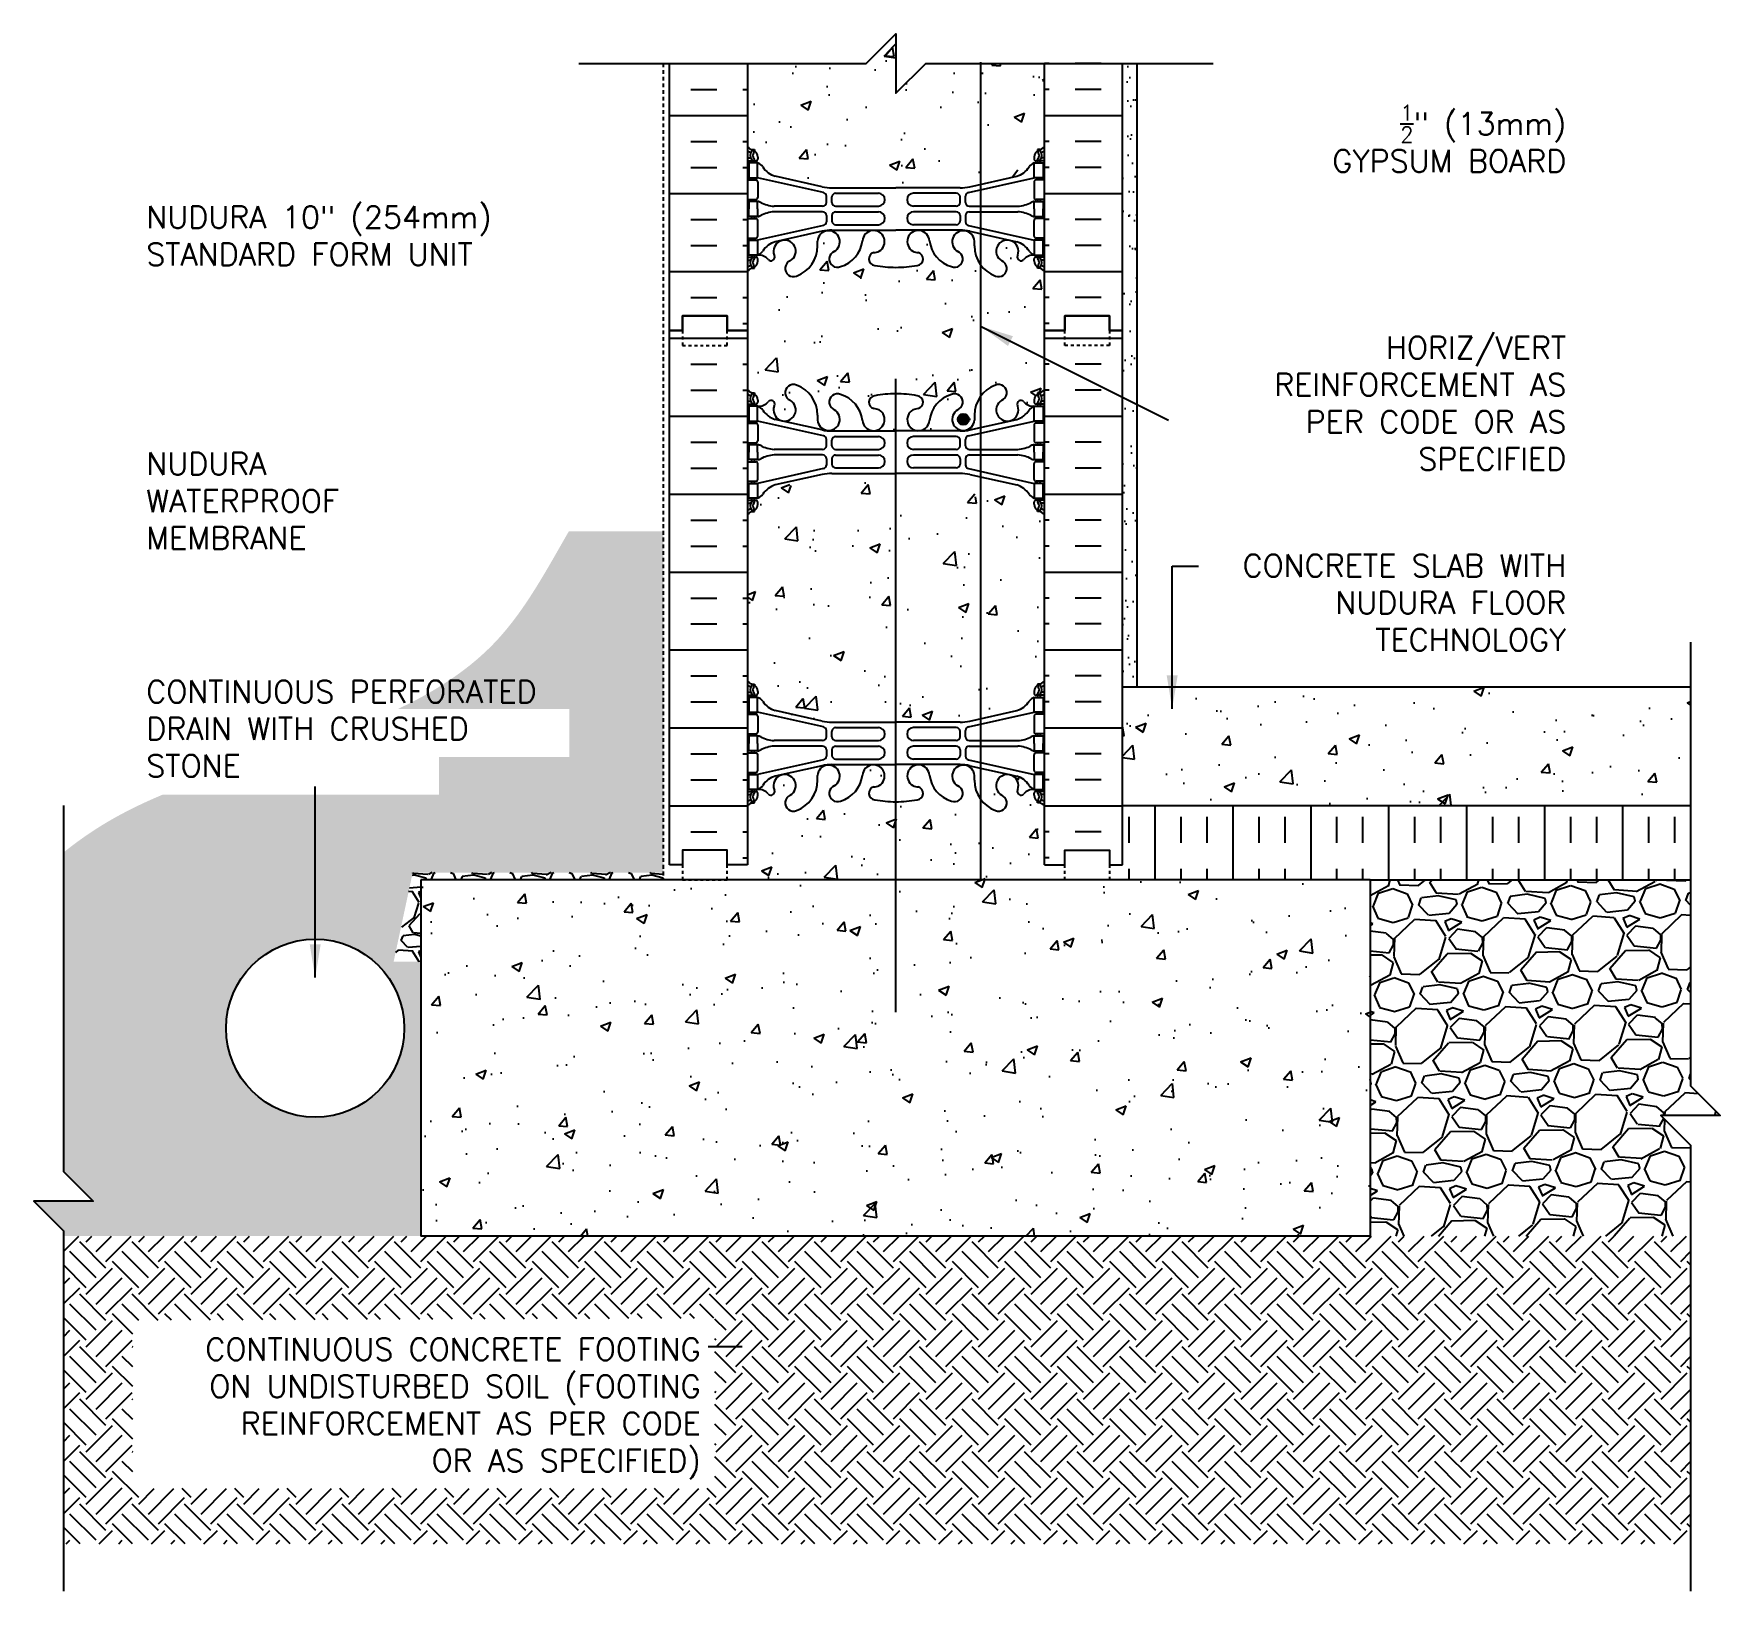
# Model space of a CAD drawing. Header units: inches. Extents: x -37.8 to 19, y 208.1 to 260.6.
import ezdxf

# ---------------------------------------------------------------- set-up
doc = ezdxf.new("R2010")
doc.units = ezdxf.units.IN
doc.header["$LTSCALE"] = 0.5
doc.header["$MEASUREMENT"] = 0
doc.linetypes.add('DASHED2', pattern=[0.375, 0.25, -0.125])
for name, color, linetype in [('HATCH', 12, 'Continuous'), ('line25', 2, 'Continuous'), ('LINE3', 3, 'Continuous'), ('LINE50', 5, 'Continuous'), ('LINE9', 9, 'Continuous'), ('TEXT', 4, 'Continuous'), ('Web_Edge', 9, 'Continuous')]:
    doc.layers.add(name, color=color, linetype=linetype)
doc.styles.add('DIM', font='romans.shx', dxfattribs={"width": 0.7})
doc.styles.add('ROMANS', font='romans')
doc.styles.get("Standard").update_dxf_attribs({"font": 'romans.shx'})
doc.dimstyles.new('ext', dxfattribs={"dimscale": 12, "dimtxt": 0.09375, "dimasz": 0.09375, "dimexe": 0.09375, "dimexo": 0.0625, "dimgap": 0.0625, "dimtad": 0, "dimjust": 1, "dimdec": 1, "dimzin": 3, "dimdsep": 46, "dimlunit": 4, "dimtxsty": 'DIM', "dimcen": 0.09, "dimdle": 0.09375, "dimclrt": 4, "dimadec": 0, "dimazin": 0, "dimtfac": 1, "dimtdec": 1, "dimtmove": 2, "dimatfit": 3, "dimfxl": 1, "dimfrac": 2, "dimtolj": 1, "dimtzin": 0, "dimarcsym": 0})
pattern_1 = [(50, (0, 0), (3.586300913003767, -0.3137606749129755), [0.375, -4.125]), (355, (0, 0), (-0.693756668065, 3.760960668500059), [0.3, -3.3]), (100.4514, (0.2988584, -0.0261467), (2.892546908570108, 3.447197710304768), [0.31870095, -3.50571056]), (46.18420000000001, (0, 1), (5.336205243128222, -0.8275950716450904), [0.5625, -6.1875]), (96.6356, (0.444683725, 0.931033465), (4.673313527743517, 4.870589354502209), [0.47805144, -5.258565]), (351.1842, (0, 1), (4.673309725668136, 4.870593004626623), [0.45, -4.95]), (21, (0.5, 0.75), (2.984535260592308, -2.013094453326694), [0.375, -4.125]), (326.0000000000001, (0.5, 0.75), (1.216576659607909, 3.625750225234265), [0.3, -3.3]), (71.4514, (0.748711165, 0.58224197), (4.20111314290745, 1.612652483549762), [0.31870095, -3.50571056]), (37.50000000000001, (0, 0), (0.06079927658645334, 1.664469269156557), [0, -3.26, 0, -3.35, 0, -3.3125]), (7.499999999999999, (0, 0), (1.315347687210743, 1.972058559411801), [0, -1.91, 0, -3.185, 0, -1.2625]), (327.5, (-1.115, 0), (2.669112180862045, -0.112774358671899), [0, -1.25, 0, -3.9, 0, -5.175]), (317.5, (-1.615, 0), (2.915930846711931, 0.5005249116615882), [0, -1.625, 0, -2.59, 0, -3.675])]
pattern_2 = [(228.0128, (1.44, 2), (-15.99999646431632, -18.00000268321449), [0.269072, -26.638176]), (184.9697, (1.26, 1.8), (24.00000210303527, 1.999982614014104), [0.461736, -45.71185]), (132.5104, (0.8, 1.76), (19.99998143669362, -22.0000173477424), [0.325576, -32.232064]), (267.2737, (0.02, 1.26), (1.999992035454381, 40.00000058994694), [0.420476, -41.627116]), (292.8337, (0, 0.84), (-10.00001981087428, 23.99999282355555), [0.41231, -40.818746]), (357.2737, (0.16, 0.46), (-40.00000058994694, 1.999992035454383), [0.420476, -41.627116]), (37.6942, (0.58, 0.44), (-26.00001469123595, -19.99998081032106), [0.5560579999999999, -55.049698]), (72.2553, (1.02, 0.78), (14.00002152541082, 43.99999246247837), [0.524976, -51.972642]), (121.4296, (1.18, 1.28), (-16.00001646835273, 25.99999007298513), [0.4219, -41.768146]), (175.2364, (0.96, 1.64), (22.00000189263917, -1.999983065322521), [0.481664, -23.601526]), (222.3974, (0.48, 1.68), (-24.00001470214647, -21.99998416402824), [0.622896, -61.66675]), (138.8141, (2, 1.24), (-14.00000589361143, 11.99999462668551), [0.212602, -21.047688]), (171.4692, (1.84, 1.38), (25.99999656963026, -4.000015820079581), [0.404474, -40.043022]), (225, (1.44, 1.44), (-2.220446049250313e-16, -2.000000618897904), [0.282842, -2.545584]), (203.1986, (1.3, 1.68), (9.99999946133415, 4.000002650529708), [0.152316, -15.07923]), (291.8014, (1.16, 1.62), (-1.999999821001297, 6.00000054602154), [0.215406, -10.554924]), (30.9638, (1.24, 1.42), (5.999996044575996, 4.000004967081465), [0.349858, -11.312046]), (161.5651, (1.54, 1.6), (4.000000869185924, -1.999996806445415), [0.252982, -6.071574]), (16.38950000000001, (0, 1.62), (20.00000439682392, 5.999985419635941), [0.3544, -35.08569]), (70.3462, (0.34, 1.72), (-7.999990494743491, -22.00000427121245), [0.297322, -29.434816]), (293.1986, (1.54, 2), (-4.000002650529708, 9.99999946133415), [0.30463, -14.926916]), (343.6105, (1.66, 1.72), (-20.00000439682391, 5.999985419635947), [0.3544, -35.08569]), (339.444, (0, 0.38), (-10.00000368908485, 3.999991992843169), [0.34176, -16.746248]), (294.7751, (0.32, 0.26), (-9.999984378490339, 22.00000684367824), [0.286356, -28.349286]), (66.80140000000002, (1.56, 0), (4.000002650529709, 9.99999946133415), [0.30463, -14.926916]), (17.354, (1.68, 0.28), (-26.00000403819367, -7.999989004518237), [0.335262, -33.190848]), (69.444, (0.58, 0), (-3.999991992843174, -10.00000368908484), [0.17088, -16.917128]), (101.3099, (1.44, 0), (-1.999995264323211, 8.000001504461904), [0.10198, -10.096058]), (165.9638, (1.42, 0.1), (6.000001091979479, -1.999996114722491), [0.41231, -7.8339]), (186.009, (1.02, 0.2), (19.99999950181208, 1.999998634963683), [0.3821, -37.827846]), (303.6901, (1.24, 1.24), (-2.000002669014382, 3.999999115542321), [0.288444, -6.922658]), (353.1572, (1.4, 1), (33.9999987309571, -4.000015995849522), [0.503588, -49.855126]), (60.94540000000001, (1.9, 0.94), (-8.000000054398559, -14.00000076913937), [0.205912, -20.385348]), (90, (2, 1.12), (-2, 2), [0.12, -1.88]), (120.2564, (0.98, 0.26), (7.999989773605388, -14.00000491170947), [0.277848, -27.50704]), (48.01280000000001, (0.84, 0.5), (15.99999646431632, 18.0000026832145), [0.538144, -26.369104]), (0, (1.2, 0.9), (2, 2), [0.52, -1.48]), (325.3048, (1.72, 0.9), (-19.99998851797505, 14.00001721918892), [0.316228, -31.306548]), (254.0546, (1.98, 0.72), (-1.999999778592762, -8.000000253304302), [0.291204, -14.269016]), (207.646, (1.9, 0.44), (-37.99999161435918, -20.00001542633836), [0.47413, -46.938948]), (175.4261, (1.48, 0.22), (-26.00000111662427, 1.999989602322168), [0.501598, -49.658148])]

msp = doc.modelspace()

# ---------------------------------------------------------------- texts
at = {"layer": 'TEXT', "char_height": 0.75, "style": 'ROMANS'}
for s, insert, width, attachment_point in [('\\A1;{\\H0.7x;\\S1/2;}" (13mm) \\PGYPSUM BOARD', (13.82340825514254, 257.0261681545381), 11.98733616825166, 6), ('NUDURA 10" (254mm) STANDARD FORM UNIT', (-33.99659217012436, 253.7556513268451), 14.30365165053456, 4), ('HORIZ/VERT REINFORCEMENT AS PER CODE OR AS SPECIFIED', (13.82340825514254, 248.1111083445317), 11.98733616825166, 6), ('NUDURA \\PWATERPROOF\\PMEMBRANE', (-33.99659217012437, 244.8239508903787), 14.30365165053456, 4), ('CONCRETE SLAB WITH NUDURA FLOOR TECHNOLOGY ', (13.82340825514254, 241.3935049034245), 14.18110209625766, 6), ('CONTINUOUS PERFORATED DRAIN WITH CRUSHED STONE', (-33.99659217012436, 237.1493026773669), 14.30365165053456, 4)]:
    msp.add_mtext(s, dxfattribs=dict(at, insert=insert, width=width, attachment_point=attachment_point))
at = {"layer": 'TEXT', "insert": (-15.32107519258336, 214.246687612905), "char_height": 0.75, "width": 18.66980020048911, "attachment_point": 6}
msp.add_mtext('CONTINUOUS CONCRETE FOOTING ON UNDISTURBED SOIL (FOOTING REINFORCEMENT AS PER CODE OR AS SPECIFIED)', dxfattribs=at)

# ---------------------------------------------------------------- hatches: boundary and pattern name
h = msp.add_hatch()
h.set_pattern_fill('EARTH', color=12, scale=5, angle=45, style=0)
h.set_pattern_definition([(45, (0, 0), (1.110223024625157e-16, 1.767766952966369), [1.25, -1.25]), (45, (-0.3314563036811941, 0.3314563036811942), (1.110223024625157e-16, 1.767766952966369), [1.25, -1.25]), (45, (-0.6629126073623882, 0.6629126073623883), (1.110223024625157e-16, 1.767766952966369), [1.25, -1.25]), (135, (-0.6629126073623882, 0.8838834764831844), (-1.767766952966369, 2.220446049250313e-16), [1.25, -1.25]), (135, (-0.3314563036811941, 1.215339780164379), (-1.767766952966369, 2.220446049250313e-16), [1.25, -1.25]), (135, (1.110223024625157e-16, 1.546796083845573), (-1.767766952966369, 2.220446049250313e-16), [1.25, -1.25])])
h.paths.add_polyline_path([(-36.78511360119489, 220.0596917405163), (-36.78511360119489, 209.6905330531321), (18.00913435921098, 209.6905330531321), (18.00913435921098, 220.0596917405163)])
h.paths.add_polyline_path([(-14.84767572798478, 217.2890854895781), (-14.84767572798478, 211.5527904297382), (-34.45161764104824, 211.5527904297382), (-34.45161764104824, 217.216640268539)], flags=16)
at = {"layer": 'HATCH'}
h = msp.add_hatch(dxfattribs=at)
h.set_pattern_fill('AR-CONC', color=256, scale=0.5, style=0)
h.set_pattern_definition(pattern_1)
h.paths.add_polyline_path([(-5.898951847049034, 259.5596917405163), (-7.749089906623908, 259.5596917405163), (-8.749089906623908, 258.5596917405163), (-8.749089906623908, 260.5596917405163), (-9.749089906623917, 259.5596917405163), (-13.74908990662391, 259.5596917405163), (-13.74908990662391, 256.7520135488264, 0.0884161506870472), (-13.60308690976365, 256.6547018563714), (-13.51308690976305, 256.6547018563783), (-13.51308690976032, 256.6129757964541, -0.2490694201798088), (-13.40308690974427, 256.4058526446847), (-13.40308690974064, 256.338352644674, -0.4142135623864142), (-13.46558690974064, 256.2758526446712), (-13.51308690973849, 256.2758526446713), (-13.51308690973394, 256.2058526446712), (-13.40808690974848, 256.2058526446712, -0.1555286049727385), (-13.23239396470415, 256.071807461744, 0.1809141486824415), (-12.81467280987329, 255.7604626107154), (-11.2338772338868, 255.4075033980156, 0.05497433642744872), (-10.90700677528186, 255.3714554816889), (-8.749085792741084, 255.3714554816888), (-6.591164810200667, 255.3714554816889, 0.05497433642746922), (-6.264294351595598, 255.4075033980155), (-5.898951847049034, 255.4890768821076), (-5.898951847049034, 256.536633073859, 0.1574316367884921), (-6.108754766143761, 255.8995124882009), (-6.108244875072728, 255.7345246654102, -1.66138205945751), (-6.669327959409875, 256.0872650516887, 0.9983685832044746), (-6.882082187622061, 256.5987146297975, 0.0008163743263181086), (-6.882917256788152, 256.5983672553865, 0.3009499255530597), (-7.6191575674384, 255.7260698529388, -1.661382059457955), (-8.18024065177611, 256.0788102392164, -0.05561716192562795), (-8.00094244210326, 256.1243808175786, 0.8432432356328314), (-8.035258917474115, 256.5567021006279, 0.0475443616506107), (-8.749085792740411, 256.6214577347046, 0.04754436165067467), (-9.462912668007677, 256.5567021006279, 0.8432432356346035), (-9.497229143378329, 256.1243808175785, -0.05561716192547263), (-9.317930933705997, 256.0788102392163, -1.661382059455914), (-9.87901401804371, 255.7260698529381, 0.3009499255532276), (-10.61525432869441, 256.5983672553861, 1.001682975826881), (-10.82798357451612, 256.0869073342775, -0.000840780393550839), (-10.82884362607164, 256.0872650516883, -1.661382059455689), (-11.38992671040944, 255.7345246654102), (-11.38941681933841, 255.8995124882009, 0.3112229933561124), (-12.0983912353426, 256.915506632108, 1.001568512821325), (-12.31117896739557, 256.4040709294654, -1.001568512879185), (-12.09839123531837, 256.9155066320989, -0.3112229933496286), (-11.38941681933841, 255.8995124882008), (-11.38992671040944, 255.7345246654102, 1.661382059455623), (-10.82884362607166, 256.0872650516884, -1), (-10.61525432868959, 256.5983672553846, -0.3009499255519153), (-9.879014018043675, 255.726069852938, 1.661382059457438), (-9.31793093370653, 256.0788102392166, 0.05561716192540458), (-9.497229143378702, 256.1243808175785, -0.8432432356333527), (-9.462912668007991, 256.5567021006279, -0.04754436165068372), (-8.749085792740594, 256.6214577347046, -0.04754436165062154), (-8.035258917474135, 256.5567021006279, -0.8432432356327483), (-8.000942442103371, 256.1243808175786, 0.05561716192559932), (-8.180240651776122, 256.0788102392164, 1.661382059458045), (-7.619157567438396, 255.7260698529389, -0.3009499255517323), (-6.882917256792435, 256.5983672553847, -1), (-6.669327959409704, 256.0872650516887, 1.661382059458288), (-6.108244875072728, 255.7345246654102), (-6.108754766143761, 255.8995124882009, -0.1574316367885121), (-5.898951847049034, 256.536633073859)])
h = msp.add_hatch(dxfattribs=at)
h.set_pattern_fill('INSUL', color=256, scale=7, style=0)
h.set_pattern_definition([(0, (-2939.910671618108, -146.4498223221954), (0, 2.625), []), (0, (-2939.910671618108, -145.5748223221954), (0, 2.625), [0.875, -0.875]), (0, (-2939.910671618108, -144.6998223221954), (0, 2.625), [0.875, -0.875])])
h.paths.add_polyline_path([(-13.74908990662391, 259.5596917405163), (-16.3740899066239, 259.5596917405163), (-16.37408990662391, 250.5596917405163), (-15.93658990662391, 250.5596917405163), (-15.93658990662391, 251.0596917405163), (-14.43658990662391, 251.0596917405163), (-14.43658990662391, 250.5596917405163), (-13.74908990662391, 250.5596917405163)])
h = msp.add_hatch(dxfattribs=at)
h.set_pattern_fill('AR-CONC', color=256, scale=0.5, style=0)
h.set_pattern_definition(pattern_1)
h.paths.add_polyline_path([(-3.749089906623908, 259.5596917405163), (-5.898951847049034, 259.5596917405163), (-5.898951847049034, 256.536633073859, -0.1466080956885683), (-5.399780350163171, 256.9155066320991, -1), (-5.186191052761434, 256.4044044284111, 2.155403933985577), (-4.647543198658118, 256.2099866715303), (-4.6592534046232, 256.2313325632042, -0.834400261741109), (-4.447749195642625, 256.3568769762407, -4.28469855370079e-06), (-4.447754159343038, 256.3568826836749, 0.2317403101389279), (-4.090084675733591, 256.2058526446712), (-3.985084675748226, 256.2058526446712), (-3.985084675743678, 256.2758526446713), (-4.032584675741532, 256.2758526446712, -0.4142135623864142), (-4.095084675741532, 256.338352644674), (-4.095084675737894, 256.4058526446902, -0.2490694201738929), (-3.985084675721851, 256.6129757964541), (-3.985084675719123, 256.6547018563783), (-3.895084675718592, 256.6547018563714, 0.08841040745014199), (-3.749089906623908, 256.7520056618637)])
h = msp.add_hatch(dxfattribs=at)
h.set_pattern_fill('INSUL', color=256, scale=7, style=0)
h.set_pattern_definition([(180, (2922.412491804861, -146.4498223221954), (0, 2.625), []), (180, (2922.412491804861, -145.5748223221954), (0, 2.625), [0.875, -0.875]), (180, (2922.412491804861, -144.6998223221954), (0, 2.625), [0.875, -0.875])])
h.paths.add_polyline_path([(-1.124089906623908, 259.5596917405163), (-3.749089906623908, 259.5596917405163), (-3.749089906623908, 250.5596917405162), (-3.061589906623908, 250.5596917405163), (-3.061589906623908, 251.0596917405163), (-1.561589906624363, 251.0596917405162), (-1.561589906623908, 250.5596917405163), (-1.124089906623908, 250.5596917405163)])
h = msp.add_hatch(dxfattribs=at)
h.set_pattern_fill('AR-SAND', color=256, scale=0.5, style=0)
h.set_pattern_definition([(37.50000000000001, (15.72745278138302, 233.3096917405163), (-0.03149667905480408, 0.9634118845065793), [0, -0.76, 0, -0.85, 0, -0.8125]), (7.499999999999999, (15.72745278138302, 233.3096917405163), (0.8848883526338636, 1.41107303261487), [0, -0.41, 0, -0.685, 0, -0.2625]), (327.5, (15.11245278138301, 233.3096917405163), (1.557070930875748, 0.002829526768482249), [0, -0.25, 0, -0.9, 0, -1.175]), (317.5, (15.11245278138301, 233.3096917405163), (1.503063302286147, 0.4388377824671246), [0, -0.125, 0, -0.59, 0, -0.675])])
h.paths.add_polyline_path([(-0.6240899426774149, 251.722930951115), (-1.124089906623908, 251.722930951115), (-1.124089906623908, 250.5596917405163), (-1.124089906623908, 247.5210182365792), (-0.6240899426774149, 247.5210182365792)])
h.paths.add_polyline_path([(-0.6240899426774149, 259.5596917405163), (-1.124089906623908, 259.5596917405163), (-1.124089906623908, 251.722930951115), (-0.6240899426774149, 251.722930951115)])
h.paths.add_polyline_path([(-1.124089906623908, 238.5596917405163), (-0.6240899426774149, 238.5596917405163), (-0.6240899426774149, 247.5210182365792), (-1.124089906623908, 247.5210182365792)])
h = msp.add_hatch(dxfattribs=at)
h.set_pattern_fill('AR-CONC', color=256, scale=0.5, style=0)
h.set_pattern_definition(pattern_1)
h.paths.add_polyline_path([(-5.898951847049034, 252.7750722154838, -0.1574316367885121), (-6.108754766143762, 253.4121928011419), (-6.108244875072729, 253.5771806239326, 1.661382059455379), (-6.669327959410597, 253.2244402376544, -1), (-6.882917256792462, 252.713338033958, -0.3009499255519532), (-7.619157567438496, 253.5856354364047, 1.661382059457446), (-8.18024065177564, 253.2328950501261, 0.05561716192538452), (-8.000942442103534, 253.1873244717642, -0.843243235632439), (-8.035258917473959, 252.7550031887149, -0.04754436165066845), (-8.74908579274112, 252.6902475546381, -0.04754436165065921), (-9.462912668008144, 252.7550031887149, -0.843243235632648), (-9.497229143378798, 253.1873244717642, 0.05561716192559873), (-9.31793093370605, 253.2328950501264, 1.661382059457931), (-9.879014018043765, 253.5856354364039, -0.3009499255517529), (-10.61525432868973, 252.713338033958, -1), (-10.82884362607247, 253.224440237654, 1.661382059458373), (-11.38992671040944, 253.5771806239326), (-11.38941681933841, 253.4121928011419, -0.311222993349704), (-12.09839123531872, 252.3961986572437, -1), (-12.31198053272074, 252.9073008609317, 2.155403933985514), (-12.85062838682406, 253.1017186178125), (-12.83891818085897, 253.0803727261385, -0.8344002603933831), (-13.05042238957886, 252.9548283128023, -4.284473532082922e-06), (-13.05041742613913, 252.9548226056679, 0.2317403101389289), (-13.40808690974858, 253.1058526446715), (-13.51308690973394, 253.1058526446715), (-13.51308690973849, 253.0358526446715), (-13.46558690974064, 253.0358526446715, -0.4142135623864142), (-13.40308690974064, 252.9733526446687), (-13.40308690974427, 252.9058526446525, -0.2490694201739154), (-13.51308690976032, 252.6987294928886), (-13.51308690976305, 252.6570034329645), (-13.60308690976359, 252.6570034329714, 0.08841615068705504), (-13.74908990662391, 252.5596917405164), (-13.74908990662391, 250.5596917405163), (-13.74908990662391, 248.5596917405163, 0.08841615068705283), (-13.6030869097636, 248.4623800480614), (-13.51308690976304, 248.4623800480682), (-13.51308690976032, 248.4206539881441, -0.2490694201798088), (-13.40308690974427, 248.2135308363746), (-13.40308690974064, 248.146030836364, -0.4142135623864142), (-13.46558690974064, 248.0835308363612), (-13.51308690973849, 248.0835308363612), (-13.51308690973394, 248.0135308363612), (-13.40808690974848, 248.0135308363612, -0.1555286049727198), (-13.23239396470416, 247.879485653434, 0.1809141486824537), (-12.81467280987329, 247.5681408024054), (-11.2338772338868, 247.2151815897056, 0.05497433642744872), (-10.90700677528186, 247.1791336733789), (-8.749085792741084, 247.1791336733788), (-6.591164810200666, 247.1791336733789, 0.05497433642746923), (-6.264294351595597, 247.2151815897055), (-5.898951847049034, 247.2967550737976), (-5.898951847049034, 247.5571460753858), (-6.108300052229284, 247.5600567859989), (-6.108244875072727, 247.5422028571001, -1.661382059457529), (-6.669327959409879, 247.8949432433787, 1.000989991050762), (-6.883422783536328, 248.4058335999377, -0.0004947505993981437), (-6.882917256792322, 248.4060454470747, 0.3009499255517616), (-7.619157567438395, 247.5337480446289, -1.661382059458047), (-8.180240651776147, 247.8864884309063, -0.05561716192564151), (-8.000942442103259, 247.9320590092686, 0.8432432356328396), (-8.035258917474115, 248.3643802923178, 0.0475443616506109), (-8.749085792740411, 248.4291359263946, 0.04754436165067605), (-9.462912668007696, 248.3643802923179, 0.8432432356343377), (-9.497229143378764, 247.9320590092685, -0.0556171619255862), (-9.317930933706052, 247.8864884309063, -1.661382059456031), (-9.879014018043712, 247.533748044628, 0.3009499255532251), (-10.6152543286944, 248.4060454470761, 1.000315800452093), (-10.82868222394144, 247.8948758533822, -0.0001578753201909179), (-10.82884362607201, 247.8949432433785, -1.661382059456739), (-11.38992671040944, 247.5422028571001), (-11.38941681933841, 247.7071906798908, 0.3112229933561124), (-12.0983912353426, 248.7231848237979, 0.9990515936412072), (-12.31246530265389, 248.2122857456805, -0.9990515936994956), (-12.09839123531867, 248.723184823789, -0.311222993349702), (-11.38941681933841, 247.7071906798908), (-11.38992671040944, 247.5422028571001, 1.661382059456161), (-10.82884362607181, 247.8949432433784, -1), (-10.6152543286896, 248.4060454470747, -0.3009499255519233), (-9.879014018043675, 247.533748044628, 1.66138205945746), (-9.317930933706526, 247.8864884309066, 0.05561716192533214), (-9.497229143378458, 247.9320590092685, -0.8432432356332864), (-9.462912668008187, 248.3643802923178, -0.04754436165066054), (-8.749085792741143, 248.4291359263946, -0.04754436165068605), (-8.035258917473717, 248.3643802923178, -0.843243235632047), (-8.000942442103373, 247.9320590092686, 0.05561716192559826), (-8.18024065177612, 247.8864884309063, 1.661382059458014), (-7.619157567438397, 247.5337480446288, -0.3009499255517406), (-6.882917256792426, 248.4060454470747, -1), (-6.669327959409705, 247.8949432433787, 1.661382059458314), (-6.108244875072727, 247.5422028571001), (-6.108300052229286, 247.5600567859989), (-6.294858715331119, 247.5626506380944, -0.9806913635521061), (-6.669716194510443, 247.5699598785179, -1), (-6.294716194510443, 247.5699598785179, -0.00974843269534803), (-6.294858715331119, 247.5626506380944), (-6.108300052229285, 247.5600567859989), (-6.10875476614376, 247.7071906798908, -0.157431636788512), (-5.898951847049034, 248.344311265549)])
h = msp.add_hatch(dxfattribs=at)
h.set_pattern_fill('AR-CONC', color=256, scale=0.5, style=0)
h.set_pattern_definition(pattern_1)
h.paths.add_polyline_path([(-3.749089906623908, 252.559699627479, 0.0884104074501261), (-3.89508467571855, 252.6570034329714), (-3.985084675719123, 252.6570034329645), (-3.985084675721851, 252.6987294928886, -0.2490694201798092), (-4.095084675737895, 252.9058526446581), (-4.095084675741533, 252.9733526446687, -0.4142135623864142), (-4.032584675741533, 253.0358526446715), (-3.98508467574368, 253.0358526446715), (-3.985084675748226, 253.1058526446715), (-4.090084675733693, 253.1058526446715, -0.1555286049727255), (-4.265777620778016, 253.2398978275988, 0.1809141486824548), (-4.683498775608883, 253.5512426786273), (-5.898951847049034, 253.8226284072352), (-5.898951847049034, 252.7750722154838, 0.1466080956944683), (-5.399780350139572, 252.3961986572348, 1.001637512530651), (-5.187027874445596, 252.9076489609987, -1.001637512606733), (-5.399780350163071, 252.3961986572436, -0.1466080956885961), (-5.898951847049034, 252.7750722154838), (-5.898951847049034, 252.0097727125594), (-4.818540167821042, 251.3453659727751), (-3.749089906623909, 250.5177469702487), (-3.749089906623908, 250.5596917405163)])
h = msp.add_hatch(dxfattribs=at)
h.set_pattern_fill('AR-CONC', color=256, scale=0.5, style=0)
h.set_pattern_definition(pattern_1)
h.paths.add_polyline_path([(-3.749089906623909, 250.5177469702488), (-4.818540167820382, 251.345365972775), (-5.898951847049034, 252.0097727125594), (-5.898951847049034, 248.344311265549, -0.1466080956886593), (-5.399780350162833, 248.7231848237892, -1), (-5.186191052761436, 248.2120826201011, 0.6081075101720543), (-5.156683163088933, 247.5468258085632), (-4.953702887039502, 247.5440036356038), (-4.847717483611332, 247.5440036356038, 0.3967879751430721), (-4.647543198658115, 248.0176648632203), (-4.659253404623199, 248.0390107548942, -0.8344002586741157), (-4.4477491962358, 248.1645551686127, -4.284186516001659e-06), (-4.447754159343037, 248.1645608753649, 0.2317403101386164), (-4.090084675734099, 248.0135308363612), (-3.985084675748225, 248.0135308363612), (-3.985084675743677, 248.0835308363611), (-4.032584675741531, 248.0835308363612, -0.4142135623864142), (-4.095084675741531, 248.146030836364), (-4.095084675737893, 248.2135308363802, -0.2490694201739156), (-3.98508467572185, 248.4206539881441), (-3.985084675719121, 248.4623800480682), (-3.895084675718568, 248.4623800480614, 0.08841040745013369), (-3.749089906623908, 248.5596838535537)])
h = msp.add_hatch(dxfattribs=at)
h.set_pattern_fill('INSUL', color=256, scale=7, style=0)
h.set_pattern_definition([(0, (-2939.910671618108, -164.4498223221954), (0, 2.625), []), (0, (-2939.910671618108, -163.5748223221954), (0, 2.625), [0.875, -0.875]), (0, (-2939.910671618108, -162.6998223221954), (0, 2.625), [0.875, -0.875])])
h.paths.add_polyline_path([(-16.37408990662391, 232.5596917405163), (-15.93658990662391, 232.5596917405163), (-15.93658990662391, 233.0596917405163), (-14.43658990662391, 233.0596917405163), (-14.43658990662391, 232.5596917405163), (-13.74908990662391, 232.5596917405163), (-13.74908990662391, 250.5596917405163), (-14.43658990662391, 250.5596917405163), (-14.43658990662391, 251.0596917405163), (-15.93658990662391, 251.0596917405163), (-15.93658990662391, 250.5596917405163), (-16.37408990662391, 250.5596917405163)])
h = msp.add_hatch(dxfattribs=at)
h.set_pattern_fill('INSUL', color=256, scale=7, style=0)
h.set_pattern_definition([(180, (2922.412491804861, -164.4498223221954), (0, 2.625), []), (180, (2922.412491804861, -163.5748223221954), (0, 2.625), [0.875, -0.875]), (180, (2922.412491804861, -162.6998223221954), (0, 2.625), [0.875, -0.875])])
h.paths.add_polyline_path([(-1.124089906623908, 232.5596917405163), (-1.561589906623908, 232.5596917405163), (-1.561589906624363, 233.0596917405162), (-3.061589906623908, 233.0596917405163), (-3.061589906623908, 232.5596917405163), (-3.749089906623908, 232.5596917405162), (-3.749089906623908, 250.5596917405163), (-3.061589906623908, 250.5596917405162), (-3.061589906623908, 251.0596917405162), (-1.561589906624363, 251.0596917405163), (-1.561589906623908, 250.5596917405162), (-1.124089906623908, 250.5596917405163)])
h = msp.add_hatch(dxfattribs=at)
h.set_pattern_fill('AR-CONC', color=256, scale=0.5, style=0)
h.set_pattern_definition(pattern_1)
h.paths.add_polyline_path([(-5.898951847049035, 244.5827504071737, -0.1574316367885319), (-6.108754766143761, 245.2198709928319), (-6.108244875072728, 245.3848588156226, 1.66138205945614), (-6.669327959410364, 245.0321184293443, -1), (-6.882917256792572, 244.5210162256481, -0.3009499255519161), (-7.619157567438494, 245.3933136280947, 1.661382059457456), (-8.180240651775643, 245.0405732418161, 0.05561716192534177), (-8.000942442103677, 244.9950026634542, -0.843243235633335), (-8.035258917474003, 244.5626813804049, -0.047544361650663), (-8.749085792741084, 244.4979257463281, -0.04754436165066242), (-9.462912668008157, 244.5626813804049, -0.8432432356326413), (-9.497229143378796, 244.9950026634541, 0.05561716192559821), (-9.31793093370605, 245.0405732418164, 1.661382059458164), (-9.879014018043776, 245.3933136280938, -0.3009499255517273), (-10.61525432868975, 244.521016225648, -1), (-10.82884362607246, 245.032118429344, 1.661382059458314), (-11.38992671040944, 245.3848588156226), (-11.38941681933841, 245.2198709928319, -0.3112229933497142), (-12.09839123531874, 244.2038768489337, -1), (-12.31198053272073, 244.7149790526216, 2.155403933985581), (-12.85062838682405, 244.9093968095024), (-12.83891818085897, 244.8880509178285, -0.8344002587955308), (-13.05042238926985, 244.762506504137, -4.28420678578058e-06), (-13.05041742613913, 244.7625007973578, 0.2317403101386271), (-13.40808690974809, 244.9135308363615), (-13.51308690973394, 244.9135308363615), (-13.51308690973849, 244.8435308363615), (-13.46558690974064, 244.8435308363615, -0.4142135623864142), (-13.40308690974064, 244.7810308363587), (-13.40308690974427, 244.7135308363425, -0.2490694201739154), (-13.51308690976032, 244.5064076845786), (-13.51308690976304, 244.4646816246545), (-13.60308690976359, 244.4646816246613, 0.08841615068705504), (-13.74908990662391, 244.3673699322064), (-13.74908990662391, 238.7520135488263, 0.08841615068705283), (-13.6030869097636, 238.6547018563714), (-13.51308690976304, 238.6547018563782), (-13.51308690976032, 238.6129757964541, -0.2490694201798088), (-13.40308690974427, 238.4058526446846), (-13.40308690974064, 238.338352644674, -0.4142135623864142), (-13.46558690974064, 238.2758526446712), (-13.51308690973849, 238.2758526446712), (-13.51308690973394, 238.2058526446712), (-13.40808690974848, 238.2058526446712, -0.1555286049727198), (-13.23239396470416, 238.071807461744, 0.1809141486824537), (-12.81467280987329, 237.7604626107154), (-11.2338772338868, 237.4075033980156, 0.05497433642744872), (-10.90700677528186, 237.3714554816889), (-8.749085792741084, 237.3714554816888), (-7.200687499587843, 237.3714554816888), (-7.200687499587843, 238.4420325358718, 0.2092645280970097), (-7.619157567438402, 237.7260698529388, -1.66138205945737), (-8.180240651776284, 238.0788102392162, -0.05561716192568534), (-8.00094244210326, 238.1243808175786, 0.8432432356328383), (-8.035258917474115, 238.5567021006278, 0.0475443616506109), (-8.749085792740411, 238.6214577347046, 0.04754436165067605), (-9.462912668007696, 238.5567021006279, 0.8432432356343377), (-9.497229143378764, 238.1243808175785, -0.0556171619255862), (-9.317930933706052, 238.0788102392163, -1.661382059456031), (-9.879014018043712, 237.726069852938, 0.3009499255532251), (-10.6152543286944, 238.5983672553861, 1.000315800452093), (-10.82868222394144, 238.0871976616922, -0.0001578753201909179), (-10.82884362607201, 238.0872650516885, -1.661382059456739), (-11.38992671040944, 237.7345246654101), (-11.38941681933841, 237.8995124882008, 0.3112229933561124), (-12.0983912353426, 238.9155066321079, 0.9990515936412072), (-12.31246530265389, 238.4046075539905, -0.9990515936994956), (-12.09839123531867, 238.915506632099, -0.311222993349702), (-11.38941681933841, 237.8995124882008), (-11.38992671040944, 237.7345246654101, 1.661382059456161), (-10.82884362607181, 238.0872650516884, -1), (-10.6152543286896, 238.5983672553847, -0.3009499255519233), (-9.879014018043675, 237.726069852938, 1.66138205945746), (-9.317930933706526, 238.0788102392166, 0.05561716192533214), (-9.497229143378458, 238.1243808175785, -0.8432432356332864), (-9.462912668008187, 238.5567021006278, -0.04754436165066054), (-8.749085792741143, 238.6214577347046, -0.04754436165068605), (-8.035258917473717, 238.5567021006278, -0.843243235632047), (-8.000942442103373, 238.1243808175786, 0.05561716192559879), (-8.180240651776122, 238.0788102392163, 1.661382059458002), (-7.619157567438397, 237.7260698529388, -0.3009499255517409), (-6.882917256792425, 238.5983672553847, -1), (-6.669327959409706, 238.0872650516887, 1.661382059458314), (-6.108244875072728, 237.7345246654101), (-6.108754766143761, 237.8995124882008, -0.1574316367885121), (-5.898951847049034, 238.536633073859)])
h = msp.add_hatch(dxfattribs=at)
h.set_pattern_fill('AR-CONC', color=256, scale=0.5)
h.set_pattern_definition([(49.99999999999999, (0, 0), (3.586300913003767, -0.3137606749129755), [0.375, -4.125]), (355, (0, 0), (-0.693756668065, 3.760960668500059), [0.3, -3.3]), (100.45144446, (0.298858405, -0.02614672), (2.89254423363556, 3.447199954843147), [0.3187009599999999, -3.505710559999999]), (46.18420000000001, (0, 1), (5.336206653357862, -0.8275964039653827), [0.5625, -6.1875]), (96.63563549, (0.444683725, 0.931033465), (4.673309728371142, 4.870593003872752), [0.47805171, -5.258568799999999]), (351.1841639899999, (0, 1), (4.673309725273866, 4.870593001349951), [0.45, -4.950000005]), (21, (0.5, 0.75), (2.984535260592308, -2.013094453326694), [0.375, -4.125]), (326.0000000000001, (0.5, 0.75), (1.216576659607909, 3.625750225234265), [0.3, -3.3]), (71.45144474, (0.74871127, 0.58224213), (4.201111883649856, 1.612655764031769), [0.31870095, -3.50571056]), (37.50000000000001, (0, 0), (0.06079927658645334, 1.664469269156557), [0, -3.26, 0, -3.35, 0, -3.3125]), (7.499999999999999, (0, 0), (1.315347687210743, 1.972058559411801), [0, -1.91, 0, -3.185, 0, -1.2625]), (327.5, (-1.115, 0), (2.669112180862045, -0.1127743586718988), [0, -1.25, 0, -3.9, 0, -5.175]), (317.5, (-1.615, 0), (2.915930846711931, 0.5005249116615886), [0, -1.625, 0, -2.59, 0, -3.675])])
h.paths.add_polyline_path([(-3.749089906623908, 244.367377819169, 0.0884104074501405), (-3.895084675718576, 244.4646816246613), (-3.985084675719122, 244.4646816246544), (-3.985084675721851, 244.5064076845786, -0.2490694201798122), (-4.095084675737894, 244.713530836348), (-4.095084675741532, 244.7810308363581, -0.4142135623888804), (-4.032584675741532, 244.8435308363615), (-3.985084675743678, 244.8435308363615), (-3.985084675748226, 244.9135308363615), (-4.090084675732927, 244.9135308363615, -0.1686720397604665), (-4.276065731628755, 245.063113785311, 0.1744501189769828), (-4.683498775608935, 245.3589208703173), (-5.898951847049034, 245.6303065989251), (-5.898951847049034, 237.4890768821076), (-4.683498775608943, 237.7604626107154, 0.1744501189769541), (-4.276065731628805, 238.0562696957216, -0.1686720397605299), (-4.09008467573293, 238.2058526446712), (-3.985084675748226, 238.2058526446712), (-3.985084675743678, 238.2758526446712), (-4.032584675741531, 238.2758526446712, -0.414213562388883), (-4.095084675741532, 238.3383526446746), (-4.095084675737894, 238.4058526446846, -0.2490694201798233), (-3.985084675721851, 238.6129757964541), (-3.985084675719122, 238.6547018563782), (-3.895084675718578, 238.6547018563714, 0.08841040745014103), (-3.749089906623908, 238.7520056618637)])
h = msp.add_hatch(dxfattribs=at)
h.set_pattern_fill('GRAVEL', color=256, scale=2, style=0)
h.set_pattern_definition(pattern_2)
edge = h.paths.add_edge_path(flags=16)
edge.add_arc((-28.30708569415549, 227.0596917405163), 3, 0, 360)
h.paths.add_polyline_path([(-36.78511360119489, 220.2316548498029), (-36.78511360119489, 220.0596917405162), (-24.74908990662391, 220.0596917405162), (-24.7490899066239, 229.3002648216478), (-25.66584441915927, 229.3002648216478), (-25.02314318990886, 232.3048232975665), (-16.58486341189439, 232.3048232975665), (-16.58486341189438, 243.8003050555778), (-19.76362412417908, 243.8003050555556), (-19.78074405856741, 243.7706133180452), (-19.79784912781496, 243.7409137938977), (-19.81494014172787, 243.7112072955598), (-19.83201791011228, 243.6814946354779), (-19.84908324277432, 243.6517766260983), (-19.86613694952012, 243.6220540798674), (-19.88317984015581, 243.5923278092318), (-19.90021272448753, 243.5625986266378), (-19.91723641232142, 243.5328673445318), (-19.9342517134636, 243.5031347753604), (-19.95125943772021, 243.4734017315699), (-19.96826039489737, 243.4436690256067), (-19.98525539480125, 243.4139374699172), (-20.00224524723794, 243.384207876948), (-20.0192307620136, 243.3544810591454), (-20.03621274893435, 243.3247578289558), (-20.05319201780634, 243.2950389988257), (-20.0701693784357, 243.2653253812016), (-20.08714564062854, 243.2356177885297), (-20.10412161419102, 243.2059170332566), (-20.12109810892926, 243.1762239278287), (-20.1380759346494, 243.1465392846925), (-20.15505590115758, 243.1168639162943), (-20.17203881825991, 243.0871986350805), (-20.18902549576254, 243.0575442534977), (-20.20601674347161, 243.0279015839921), (-20.22301337119323, 242.9982714390104), (-20.24001618873356, 242.9686546309987), (-20.25702600589873, 242.9390519724037), (-20.27404363249485, 242.9094642756718), (-20.29106987832808, 242.8798923532493), (-20.30810555320454, 242.8503370175827), (-20.32515146693036, 242.8207990811184), (-20.34220842931169, 242.7912793563028), (-20.35927725015465, 242.7617786555825), (-20.37635873926537, 242.7322977914037), (-20.39345370645, 242.702837576213), (-20.41056296151466, 242.6733988224566), (-20.42768731426549, 242.6439823425812), (-20.44482757450861, 242.614588949033), (-20.46198455205018, 242.5852194542587), (-20.47915905669631, 242.5558746707044), (-20.49635189825313, 242.5265554108168), (-20.51356388652681, 242.4972624870422), (-20.53079583132344, 242.4679967118271), (-20.54804854244917, 242.4387588976177), (-20.56532282971015, 242.4095498568608), (-20.58261950291249, 242.3803704020025), (-20.59993937186234, 242.3512213454894), (-20.61728324636582, 242.3221034997679), (-20.63465193622906, 242.2930176772843), (-20.65204625125821, 242.2639646904852), (-20.6694670012594, 242.234945351817), (-20.68691499603876, 242.2059604737261), (-20.70439104540242, 242.1770108686588), (-20.72189595915651, 242.1480973490618), (-20.73943054710718, 242.1192207273813), (-20.75699561906056, 242.0903818160638), (-20.77459198482278, 242.0615814275557), (-20.79222045419996, 242.0328203743036), (-20.80988183699824, 242.0040994687536), (-20.82757694302377, 241.9754195233524), (-20.84530658208266, 241.9467813505462), (-20.86307156398106, 241.9181857627818), (-20.8808726985251, 241.8896335725052), (-20.89871079552091, 241.8611255921631), (-20.91658666477463, 241.8326626342018), (-20.93450111609238, 241.8042455110678), (-20.95245495928032, 241.7758750352075), (-20.97044900414455, 241.7475520190673), (-20.98848406049123, 241.7192772750938), (-21.00656093812648, 241.6910516157331), (-21.02468044685643, 241.6628758534319), (-21.04284339648723, 241.6347508006365), (-21.061050596825, 241.6066772697934), (-21.07930285767587, 241.578656073349), (-21.09760098884599, 241.5506880237496), (-21.11594580014148, 241.5227739334419), (-21.13433810136848, 241.4949146148721), (-21.15277870233312, 241.4671108804867), (-21.17126841284154, 241.4393635427322), (-21.18980804269986, 241.4116734140549), (-21.20839840171422, 241.3840413069012), (-21.22704029969076, 241.3564680337177), (-21.24573454643561, 241.3289544069507), (-21.26448195175491, 241.3015012390468), (-21.28328332545477, 241.2741093424522), (-21.30213947734135, 241.2467795296134), (-21.32105121722077, 241.2195126129768), (-21.34001935489916, 241.1923094049889), (-21.35904470018267, 241.1651707180962), (-21.37812806287742, 241.138097364745), (-21.39727025278954, 241.1110901573816), (-21.41647207972518, 241.0841499084527), (-21.43573435349046, 241.0572774304047), (-21.45505788389152, 241.0304735356838), (-21.47444348073449, 241.0037390367367), (-21.4938919538255, 240.9770747460096), (-21.51340411297069, 240.950481475949), (-21.53298076797619, 240.9239600390014), (-21.55262272864815, 240.8975112476131), (-21.57233080479267, 240.8711359142306), (-21.59210580621591, 240.8448348513005), (-21.61194854272399, 240.8186088712689), (-21.63185982412305, 240.7924587865824), (-21.65184046021923, 240.7663854096875), (-21.67189126081865, 240.7403895530305), (-21.69201303572746, 240.7144720290578), (-21.71220659475177, 240.6886336502159), (-21.73247274769773, 240.6628752289513), (-21.75281230437147, 240.6371975777103), (-21.77322607457912, 240.6116015089394), (-21.79371486812683, 240.5860878350851), (-21.81427949482071, 240.5606573685936), (-21.8349207644669, 240.5353109219114), (-21.85563948687155, 240.5100493074851), (-21.87643647184077, 240.484873337761), (-21.89731252918071, 240.4597838251856), (-21.9182684686975, 240.4347815822051), (-21.93930510019727, 240.4098674212662), (-21.96042323348615, 240.3850421548152), (-21.98162367837028, 240.3603065952985), (-22.00290724465581, 240.3356615551627), (-22.02427474214884, 240.311107846854), (-22.04572698065551, 240.2866462828189), (-22.06726476998197, 240.262277675504), (-22.08888891993435, 240.2380028373555), (-22.11060024031879, 240.2138225808199), (-22.1323995409414, 240.1897377183437), (-22.15428763160833, 240.1657490623732), (-22.17626532212571, 240.141857425355), (-22.19833342229709, 240.1180636197326), (-22.22049253189684, 240.0943682450638), (-22.24274246805404, 240.070771107613), (-22.26508286563396, 240.0472718289017), (-22.28751335950185, 240.0238700304514), (-22.31003358452297, 240.0005653337834), (-22.33264317556256, 239.977357360419), (-22.3553417674859, 239.9542457318799), (-22.37812899515824, 239.9312300696872), (-22.40100449344482, 239.9083099953624), (-22.42396789721092, 239.885485130427), (-22.44701884132179, 239.8627550964022), (-22.47015696064269, 239.8401195148095), (-22.49338189003888, 239.8175780071704), (-22.51669326437559, 239.7951301950061), (-22.54009071851812, 239.7727756998381), (-22.56357388733169, 239.7505141431878), (-22.58714240568158, 239.7283451465765), (-22.61079590843304, 239.7062683315258), (-22.63453403045133, 239.6842833195568), (-22.6583564066017, 239.6623897321912), (-22.68226267174941, 239.6405871909502), (-22.70625246075972, 239.6188753173554), (-22.73032540849789, 239.5972537329279), (-22.75448114982918, 239.5757220591893), (-22.77871931961883, 239.554279917661), (-22.80303955273211, 239.5329269298643), (-22.82744148403428, 239.5116627173207), (-22.85192474839059, 239.4904869015515), (-22.8764889806663, 239.4693991040782), (-22.90113381572667, 239.4483989464221), (-22.92585888843695, 239.4274860501046), (-22.9506638336624, 239.4066600366471), (-22.97554828626829, 239.385920527571), (-23.00051188111986, 239.3652671443979), (-23.02555425308237, 239.3446995086489), (-23.05067503702108, 239.3242172418455), (-23.07587386780125, 239.3038199655091), (-23.10115038028814, 239.2835073011611), (-23.126504209347, 239.263278870323), (-23.15193498984309, 239.2431342945161), (-23.17744235664167, 239.2230731952617), (-23.20302594460799, 239.2030951940814), (-23.22868538860731, 239.1831999124964), (-23.25442032350488, 239.1633869720282), (-23.28023038416599, 239.1436559941982), (-23.30611520545585, 239.1240066005278), (-23.33207442223976, 239.1044384125383), (-23.35810766938295, 239.0849510517513), (-23.38421458175068, 239.065544139688), (-23.41039479420822, 239.0462172978698), (-23.43664794162081, 239.0269701478183), (-23.46297365885373, 239.0078023110547), (-23.48937158077222, 238.9887134091005), (-23.51584134224153, 238.969703063477), (-23.54238257812694, 238.9507708957057), (-23.56899492329369, 238.9319165273079), (-23.59567801260705, 238.913139579805), (-23.62243148093227, 238.8944396747185), (-23.64925496313461, 238.8758164335698), (-23.67614809407932, 238.8572694778801), (-23.70311050863166, 238.838798429171), (-23.73014184165689, 238.8204029089638), (-23.75724172802027, 238.80208253878), (-23.78440980258705, 238.7838369401409), (-23.8116457002225, 238.7656657345678), (-23.83894905579186, 238.7475685435824), (-23.8663195041604, 238.7295449887058), (-23.89375668019337, 238.7115946914595), (-23.92126021875603, 238.6937172733649), (-23.94882975471364, 238.6759123559434), (-23.97646492293146, 238.6581795607164), (-24.00416535827473, 238.6405185092054), (-24.03193069560873, 238.6229288229316), (-24.0597605697987, 238.6054101234165), (-24.08765461570991, 238.5879620321814), (-24.11561246820761, 238.5705841707478), (-24.14363376215705, 238.5532761606372), (-24.1717181324235, 238.5360376233708), (-24.19986521387222, 238.5188681804701), (-24.22807464136845, 238.5017674534564), (-24.25634604977747, 238.4847350638512), (-24.28467907396451, 238.4677706331759), (-24.31307334879485, 238.4508737829518), (-24.34152850913374, 238.4340441347003), (-24.37004418984643, 238.417281309943), (-24.39862002579819, 238.400584930201), (-24.42725565185427, 238.3839546169959), (-24.45595070287992, 238.3673899918491), (-24.48470481374042, 238.3508906762818), (-24.513517619301, 238.3344562918157), (-24.54238875442694, 238.3180864599719), (-24.57131785398348, 238.301780802272), (-24.60030455283589, 238.2855389402372), (-24.62934848584942, 238.2693604953891), (-24.65844928788933, 238.2532450892491), (-24.68760659382087, 238.2371923433384), (-24.71682003850932, 238.2212018791786), (-24.7460892568199, 238.2052733182909), (-24.7754138836179, 238.1894062821969), (-24.80479355376856, 238.1736003924178), (-24.83422790213714, 238.1578552704752), (-24.86371656358892, 238.1421705378903), (-24.89325917298911, 238.1265458161846), (-24.92285536520301, 238.1109807268795), (-24.95250477509586, 238.0954748914965), (-24.98220703753291, 238.0800279315567), (-25.01196178737944, 238.0646394685818), (-25.04176865950068, 238.0493091240929), (-25.07162728876191, 238.0340365196117), (-25.10153731002837, 238.0188212766595), (-25.13149835816534, 238.0036630167576), (-25.16151006803805, 237.9885613614275), (-25.19157207451177, 237.9735159321905), (-25.22168401245176, 237.9585263505681), (-25.25184551672327, 237.9435922380816), (-25.28205622219156, 237.9287132162525), (-25.3123157637219, 237.913888906602), (-25.34262377617953, 237.8991189306518), (-25.37297989442972, 237.8844029099231), (-25.40338375333771, 237.8697404659373), (-25.43383498776877, 237.8551312202159), (-25.46433323258815, 237.8405747942801), (-25.49487812266112, 237.8260708096515), (-25.52546929285345, 237.8116188878512), (-19.75030879017544, 237.8116188878512), (-19.75030879017544, 236.1975297028789), (-24.14091999030643, 236.1975297028789), (-24.14091999030643, 234.9268639959019), (-33.44726671305366, 234.9268639959017), (-33.51513118737162, 234.8981647490598), (-33.58278587388416, 234.869267727189), (-33.65022692077628, 234.8401689377095), (-33.71745047623303, 234.8108643880416), (-33.7844526884394, 234.7813500856057), (-33.85122970558045, 234.7516220378221), (-33.9177776758412, 234.7216762521112), (-33.98409274740666, 234.6915087358933), (-34.05017106846186, 234.6611154965886), (-34.11600878719186, 234.6304925416176), (-34.18160205178164, 234.5996358784005), (-34.24694701041623, 234.5685415143576), (-34.31203981128068, 234.5372054569094), (-34.37687660255999, 234.505623713476), (-34.44145353243921, 234.473792291478), (-34.50576674910335, 234.4417071983355), (-34.56981240073743, 234.4093644414689), (-34.6335866355265, 234.3767600282985), (-34.69708560165557, 234.3438899662447), (-34.76030544730965, 234.3107502627278), (-34.8232423206738, 234.277336925168), (-34.88589236993302, 234.2436459609858), (-34.94825174327233, 234.2096733776014), (-35.01031658887678, 234.1754151824353), (-35.07208325591339, 234.1408675888619), (-35.13355071446902, 234.1060294960163), (-35.19471977124205, 234.0709016850821), (-35.25559127080658, 234.0354849760557), (-35.31616605773669, 233.9997801889337), (-35.37644497660648, 233.9637881437123), (-35.43642887199004, 233.927509660388), (-35.49611858846144, 233.8909455589572), (-35.55551497059479, 233.8540966594162), (-35.61461886296416, 233.8169637817616), (-35.67343111014365, 233.7795477459898), (-35.73195255670735, 233.7418493720971), (-35.79018404722934, 233.7038694800799), (-35.84812642628371, 233.6656088899347), (-35.90578053844457, 233.6270684216579), (-35.96314722828598, 233.5882488952459), (-36.02022734038204, 233.549151130695), (-36.07702171930684, 233.5097759480018), (-36.13353120963447, 233.4701241671625), (-36.18975665593903, 233.4301966081737), (-36.24569890279458, 233.3899940910317), (-36.30135879477523, 233.349517435733), (-36.35673717645506, 233.3087674622739), (-36.41183489240817, 233.2677449906509), (-36.46665278720863, 233.2264508408604), (-36.52119170543055, 233.1848858328988), (-36.57545249164801, 233.1430507867624), (-36.62943599043509, 233.1009465224478), (-36.68314304636588, 233.0585738599513), (-36.73657450401449, 233.0159336192693), (-36.7851136011949, 232.9767538576677), (-36.78511360119489, 222.2316548498029), (-35.78511360119491, 221.2316548498029), (-37.78511360119489, 221.2316548498029)])
h = msp.add_hatch(dxfattribs=at)
h.set_pattern_fill('AR-CONC', color=256, scale=0.5, style=0)
h.set_pattern_definition(pattern_1)
h.paths.add_polyline_path([(-1.124089906623908, 238.5596917405163), (-1.124089906623908, 234.5596917405163), (18.00913435921098, 234.5596917405163), (18.00913435921098, 238.5596917405163)])
h = msp.add_hatch(dxfattribs=at)
h.set_pattern_fill('AR-CONC', color=256, scale=0.5, style=0)
h.set_pattern_definition(pattern_1)
h.paths.add_polyline_path([(-7.200687499587844, 232.0596917405163), (-7.200687499587844, 234.8696727534708, -0.2092645280972051), (-7.619157567438496, 235.5856354364047, 1.66138205945746), (-8.180240651775645, 235.2328950501261, 0.05561716192534281), (-8.000942442103675, 235.1873244717642, -0.8432432356333385), (-8.035258917474005, 234.7550031887149, -0.0475443616506596), (-8.749085792741035, 234.6902475546381, -0.04754436165066549), (-9.462912668008153, 234.7550031887149, -0.843243235632644), (-9.497229143378796, 235.1873244717641, 0.05561716192559821), (-9.31793093370605, 235.2328950501264, 1.661382059458164), (-9.879014018043776, 235.5856354364038, -0.3009499255517273), (-10.61525432868975, 234.713338033958, -1), (-10.82884362607246, 235.224440237654, 1.661382059458314), (-11.38992671040944, 235.5771806239325), (-11.38941681933841, 235.4121928011419, -0.3112229933497142), (-12.09839123531874, 234.3961986572437, -1), (-12.31198053272073, 234.9073008609316, 2.155403933985581), (-12.85062838682405, 235.1017186178124), (-12.83891818085897, 235.0803727261385, -0.8344002587955308), (-13.05042238926985, 234.9548283124469, -4.28420678578058e-06), (-13.05041742613913, 234.9548226056678, 0.2317403101386271), (-13.40808690974809, 235.1058526446715), (-13.51308690973395, 235.1058526446715), (-13.51308690973849, 235.0358526446715), (-13.46558690974064, 235.0358526446715, -0.4142135623864142), (-13.40308690974064, 234.9733526446687), (-13.40308690974427, 234.9058526446525, -0.2490694201739154), (-13.51308690976032, 234.6987294928886), (-13.51308690976305, 234.6570034329645), (-13.60308690976359, 234.6570034329713, 0.08841615068705504), (-13.74908990662391, 234.5596917405164), (-13.74908990662391, 232.5596917405163), (-14.43658990662391, 232.5596917405163), (-14.43658990662391, 232.0596917405162)])
h = msp.add_hatch(dxfattribs=at)
h.set_pattern_fill('AR-CONC', color=256, scale=0.5, style=0)
h.set_pattern_definition(pattern_1)
h.paths.add_polyline_path([(-3.749089906623908, 234.5596996274789, 0.08841040745015391), (-3.895084675718615, 234.6570034329713), (-3.985084675719123, 234.6570034329645), (-3.985084675721851, 234.6987294928886, -0.2490694201798092), (-4.095084675737895, 234.9058526446581), (-4.095084675741533, 234.9733526446687, -0.4142135623864142), (-4.032584675741533, 235.0358526446715), (-3.98508467574368, 235.0358526446715), (-3.985084675748227, 235.1058526446715), (-4.090084675733693, 235.1058526446715, -0.1555286049727196), (-4.265777620778011, 235.2398978275987, 0.1809141486824535), (-4.683498775608883, 235.5512426786273), (-5.898951847049034, 235.8226284072352), (-5.898951847049034, 234.7750722154837, 0.1466080956944683), (-5.399780350139572, 234.3961986572347, 0.9989821259413638), (-5.185670772090456, 234.9070828133105, -0.9989821259867956), (-5.399780350163279, 234.3961986572436, -0.3112229933497476), (-6.108754766143762, 235.4121928011418), (-6.108244875072729, 235.5771806239325, 1.661382059456165), (-6.66932795941036, 235.2244402376543, -1), (-6.882917256792568, 234.713338033958, -0.0862533232307402), (-7.200687499587843, 234.8696727534708), (-7.200687499587842, 232.0596917405162), (-3.061589906623908, 232.0596917405162), (-3.061589906623908, 232.5596917405163), (-3.749089906623909, 232.5596917405163)])
h = msp.add_hatch(dxfattribs=at)
h.set_pattern_fill('GRAVEL', color=256, scale=2, style=0)
h.set_pattern_definition(pattern_2)
h.paths.add_polyline_path([(-25.02314318990887, 232.3048232975665), (-25.66584441915927, 229.3002648216478), (-24.74908990662391, 229.3002648216478), (-24.74908990662391, 232.0596917405163), (-16.58486341189439, 232.0596917405163), (-16.58486341189439, 232.3048232975665)])
h = msp.add_hatch(dxfattribs=at)
h.set_pattern_fill('AR-CONC', color=256, scale=0.5, style=0)
h.set_pattern_definition(pattern_1)
h.paths.add_polyline_path([(7.216554308593338, 232.0596917405162), (-24.74908990662391, 232.0596917405163), (-24.74908990662391, 220.0596917405163), (7.216554308593345, 220.0596917405163)])
h = msp.add_hatch(dxfattribs=at)
h.set_pattern_fill('GRAVEL', color=256, scale=3, angle=1, style=0)
h.set_pattern_definition([(229.0128, (2.107313802225955, 3.037240283373706), (-23.52512433698615, -27.41474945536683), [0.403608, -39.957264]), (185.9697, (1.842590646464914, 2.732573825088723), (35.94216341553163, 3.62780369725903), [0.692604, -68.567775]), (133.5104, (1.153742881193241, 2.660540802937613), (30.57133288054323, -32.47142825065433), [0.488364, -48.348096]), (268.2737, (-0.0029896173117741, 1.890235716038698), (1.952386738789302, 60.04321960498022), [0.630714, -62.440674]), (293.8337, (-0.02199003211097722, 1.259808095897053), (-15.62603158300422, 35.73271964742253), [0.618465, -61.22811900000001]), (358.2737, (0.2279212863958083, 0.6940834872028581), (-60.04321960498022, 1.952386738789305), [0.630714, -62.440674]), (38.6942, (0.8583489065374532, 0.675083072403655), (-38.47051045383748, -30.67604631020754), [0.8340869999999999, -82.574547]), (73.25530000000002, (1.509347658057657, 1.196523985182022), (19.84497525394393, 66.35643767444967), [0.7874639999999999, -77.958963]), (122.4296, (1.736221800067228, 1.950598334094263), (-24.67701297369878, 38.57518703723148), [0.63285, -62.652219]), (176.2364, (1.396847761189486, 2.484756795354411), (33.04733355467281, -2.423588225344787), [0.722496, -35.402289]), (223.3974, (0.6759102762906473, 2.53218192442895), (-35.41861007762434, -33.62323720644507), [0.9343440000000001, -92.500125]), (139.8141, (2.967081609495827, 1.912073932302738), (-21.31095361256012, 17.63074976460138), [0.318903, -31.571532]), (172.4692, (2.723453157306463, 2.117853370740632), (39.09876981909972, -5.318466136191759), [0.606711, -60.064533]), (226, (2.121973823633273, 2.197368219442338), (0.05235723551373686, -2.999544013674639), [0.4242629999999999, -3.818376]), (204.1986, (1.905722941333009, 2.553648384346809), (14.89300011145927, 6.260876228585105), [0.228474, -22.618845]), (292.8014, (1.697325641929522, 2.459997086430905), (-3.15661448924165, 8.946272860689175), [0.323109, -15.832386]), (31.96380000000001, (1.822543087279474, 2.162137066656461), (8.893908755520174, 6.15616517481383), [0.524787, -16.968069]), (162.5651, (2.267762400361784, 2.439949527245464), (6.051444610227692, -2.894823834489108), [0.3794730000000001, -9.107361000000001]), (17.38950000000001, (-0.04240934764259894, 2.429629899230031), (29.83836617268124, 9.522179697413664), [0.5316, -52.628535]), (71.34620000000001, (0.4648951159215681, 2.588507780786504), (-11.42222856191872, -33.20440897441679), [0.445983, -44.152224]), (294.1986, (2.257290956499413, 3.039858144339299), (-6.260876228585105, 14.89300011145927), [0.456945, -22.390374]), (344.6104999999999, (2.444593552331223, 2.623063545532325), (-30.15250872516502, 8.475035080971189), [0.5316, -52.628535]), (340.4440000000001, (-0.009947871669251603, 0.5699131862391431), (-15.10243518913781, 5.737287968898028), [0.51264, -25.119372]), (295.7751, (0.4731204551645272, 0.3983177562008887), (-15.57362159023856, 32.73319851650493), [0.429534, -42.523929]), (67.8014, (2.339643606665955, 0.04083863106324342), (5.73730406366965, 15.10242912748104), [0.456945, -22.390374]), (18.354, (2.512286181090447, 0.4639160961876388), (-38.78463757806622, -12.6787998079344), [0.502893, -49.786272]), (70.44400000000002, (0.8698674947860603, 0.01518359360043665), (-5.737287968898036, -15.10243518913781), [0.25632, -25.375692]), (102.3099, (2.159671021537805, 0.03769719790453239), (-3.208964899668012, 11.94581750288743), [0.15297, -15.144087]), (166.9638, (2.127057729717521, 0.1871507799848726), (9.050988011727958, -2.842465571918475), [0.618465, -11.75085]), (187.009, (1.524531251658094, 0.3266564903959612), (29.94307292394657, 3.523113218303189), [0.57315, -56.74176900000001]), (304.6901, (1.82725523701754, 1.892178188964235), (-3.104261503850819, 5.946727555270954), [0.432666, -10.383987]), (354.1572, (2.073501550172496, 1.536421596252882), (51.09694540707433, -5.109037465978583), [0.755382, -74.782689]), (61.94540000000001, (2.824958038119145, 1.45952460851677), (-11.63167186814415, -21.20623163048904), [0.308868, -30.578022]), (91, (2.970223042654538, 1.732101347174588), (-3.051900304781024, 2.947185866157323), [0.18, -2.82]), (121.2564, (1.462969673369354, 0.4155956385737994), (12.36465766838575, -20.78738035519169), [0.416772, -41.26056000000001]), (49.0128, (1.24671879106909, 0.7718758034782708), (23.52512433698615, 27.41474945536683), [0.8072159999999999, -39.553656]), (1, (1.776165102591172, 1.381208720048239), (2.947185866157323, 3.051900304781025), [0.78, -2.22]), (326.3048, (2.556046304813157, 1.39482159706932), (-30.36191462023485, 20.47325553059868), [0.474342, -46.959822]), (255.0546, (2.950699055662215, 1.131669157887635), (-2.790113869530342, -12.050529935291), [0.436806, -21.403524]), (208.646, (2.838047342947108, 0.7096388371494763), (-56.46773345041024, -30.99024093807576), [0.711195, -70.408422]), (176.4261, (2.213902589122885, 0.3686940816923786), (-39.04641873289566, 2.318883611042123), [0.752397, -74.487222])])
h.paths.add_polyline_path([(17.00913435921092, 224.1214071444416), (19.00913435921098, 224.1214071444416), (18.00913435921098, 225.1214071444416), (18.00913435921098, 232.0596917405163), (7.216554308593341, 232.0596917405163), (7.216554308593344, 220.0596917405163), (18.00913435921098, 220.0596917405163), (18.00913435921098, 223.1214071444416)])
at = {"layer": 'LINE3'}
msp.add_hatch(color=256, dxfattribs=at).paths.add_polyline_path([(-6.294716194510443, 247.5699598785179, 1), (-6.669716194510443, 247.5699598785179, 1)])

# ---------------------------------------------------------------- linework, layer by layer
at = {"layer": 'HATCH'}
for p, q in [((-0.8975472186169782, 233.3096917405163), (-0.8975472186169782, 234.1846917405163)), ((-0.02254721861697817, 232.0596917405162), (-0.02254721861697817, 234.5596917405163)), ((0.8524527813830218, 233.3096917405163), (0.8524527813830218, 234.1846917405163)), ((1.727452781383022, 233.3096917405163), (1.727452781383022, 234.1846917405163)), ((2.602452781383022, 232.0596917405163), (2.602452781383022, 234.5596917405163)), ((3.477452781383022, 233.3096917405163), (3.477452781383022, 234.1846917405163)), ((4.352452781383022, 233.3096917405163), (4.352452781383022, 234.1846917405163)), ((5.227452781383022, 232.0596917405163), (5.227452781383022, 234.5596917405163)), ((6.102452781383022, 233.3096917405163), (6.102452781383022, 234.1846917405163)), ((6.977452781383022, 233.3096917405163), (6.977452781383022, 234.1846917405163)), ((7.852452781383022, 232.0596917405163), (7.852452781383022, 234.5596917405163)), ((8.727452781383022, 233.3096917405163), (8.727452781383022, 234.1846917405163)), ((9.602452781383022, 233.3096917405163), (9.602452781383022, 234.1846917405163)), ((10.47745278138302, 232.0596917405163), (10.47745278138302, 234.5596917405163)), ((11.35245278138302, 233.3096917405163), (11.35245278138302, 234.1846917405163)), ((12.22745278138302, 233.3096917405163), (12.22745278138302, 234.1846917405163)), ((13.10245278138302, 232.0596917405163), (13.10245278138302, 234.5596917405163)), ((13.97745278138302, 233.3096917405163), (13.97745278138302, 234.1846917405163)), ((14.85245278138302, 233.3096917405163), (14.85245278138302, 234.1846917405163)), ((15.72745278138302, 232.0596917405163), (15.72745278138302, 234.5596917405163)), ((16.60245278138302, 233.3096917405163), (16.60245278138302, 234.1846917405163)), ((17.47745278138302, 233.3096917405163), (17.47745278138302, 234.1846917405163)), ((-0.8975472186169782, 232.0596917405162), (-0.8975472186169782, 232.4346917405163)), ((0.8524527813830218, 232.0596917405162), (0.8524527813830218, 232.4346917405163)), ((1.727452781383022, 232.0596917405163), (1.727452781383022, 232.4346917405163)), ((3.477452781383022, 232.0596917405163), (3.477452781383022, 232.4346917405163)), ((4.352452781383022, 232.0596917405163), (4.352452781383022, 232.4346917405163)), ((6.102452781383022, 232.0596917405163), (6.102452781383022, 232.4346917405163)), ((6.977452781383022, 232.0596917405163), (6.977452781383022, 232.4346917405163)), ((8.727452781383022, 232.0596917405163), (8.727452781383022, 232.4346917405163)), ((9.602452781383022, 232.0596917405163), (9.602452781383022, 232.4346917405163)), ((11.35245278138302, 232.0596917405163), (11.35245278138302, 232.4346917405163)), ((12.22745278138302, 232.0596917405163), (12.22745278138302, 232.4346917405163)), ((13.97745278138302, 232.0596917405163), (13.97745278138302, 232.4346917405163)), ((14.85245278138302, 232.0596917405163), (14.85245278138302, 232.4346917405163)), ((16.60245278138302, 232.0596917405163), (16.60245278138302, 232.4346917405163)), ((17.47745278138302, 232.0596917405163), (17.47745278138302, 232.4346917405163))]:
    msp.add_line(p, q, dxfattribs=at)
at = {"layer": 'line25'}
for p, q in [((-13.74908990662391, 259.5596917405163), (-13.74908990662391, 250.5596917405163)), ((-3.749089906623908, 250.5596917405163), (-3.749089906623908, 259.5596917405163)), ((-13.74908990662391, 250.5596917405163), (-13.74908990662391, 232.5596917405163)), ((-3.749089906623908, 232.5596917405163), (-3.749089906623908, 250.5596917405163)), ((7.216554308593339, 232.0596917405163), (18.00913435921098, 232.0596917405163))]:
    msp.add_line(p, q, dxfattribs=at)
at = {"layer": 'LINE3'}
for p, q in [((-5.898951847049034, 259.6041935035607), (-5.898951847049034, 232.0596917405163)), ((-8.766267799015285, 248.9350699766088), (-8.766267799015285, 227.6041935035607))]:
    msp.add_line(p, q, dxfattribs=at)
msp.add_circle((-6.482216194510443, 247.5699598785179), 0.1875, dxfattribs=at)
at = {"layer": 'LINE50'}
for p, q in [((-16.37408990662391, 250.5596917405163), (-16.37408990662391, 259.5596917405163)), ((-1.124089906623908, 250.5596917405163), (-1.124089906623908, 259.5596917405163)), ((-16.37408990662391, 232.5596917405163), (-16.37408990662391, 250.5596917405163)), ((-1.124089906623908, 232.5596917405163), (-1.124089906623908, 250.5596917405163)), ((-1.124089942677415, 238.5596917405163), (18.00913435921098, 238.5596917405164)), ((-1.124089942677415, 234.5596917405163), (18.00913435921098, 234.5596917405164)), ((-24.7490899066239, 232.0596917405163), (-24.74908990662391, 220.0596917405163)), ((7.216554308593339, 232.0596917405163), (-24.7490899066239, 232.0596917405163)), ((7.216554308593339, 232.0596917405163), (7.216554308593344, 220.0596917405163)), ((7.216554308593339, 220.0596917405163), (-24.7490899066239, 220.0596917405163))]:
    msp.add_line(p, q, dxfattribs=at)
for points in [[(-16.37408990662391, 250.5596917405163), (-15.93658990662391, 250.5596917405163), (-15.93658990662391, 251.0596917405163), (-14.43658990662391, 251.0596917405163), (-14.43658990662391, 250.5596917405163), (-13.74908990662391, 250.5596917405163)], [(-13.74908990662391, 250.5596917405163), (-14.43658990662391, 250.5596917405163), (-14.43658990662391, 251.0596917405163), (-15.93658990662391, 251.0596917405163), (-15.93658990662391, 250.5596917405163), (-16.37408990662391, 250.5596917405163)], [(-1.124089906623908, 250.5596917405163), (-1.561589906623908, 250.5596917405163), (-1.561589906623908, 251.0596917405163), (-3.061589906623908, 251.0596917405163), (-3.061589906623908, 250.5596917405163), (-3.749089906623908, 250.5596917405163)], [(-3.749089906623908, 250.5596917405163), (-3.061589906623908, 250.5596917405163), (-3.061589906623908, 251.0596917405163), (-1.561589906623908, 251.0596917405163), (-1.561589906623908, 250.5596917405163), (-1.124089906623908, 250.5596917405163)], [(-13.74908990662391, 232.5596917405163), (-14.43658990662391, 232.5596917405163), (-14.43658990662391, 233.0596917405163), (-15.93658990662391, 233.0596917405163), (-15.93658990662391, 232.5596917405163), (-16.37408990662391, 232.5596917405163)], [(-3.749089906623908, 232.5596917405163), (-3.061589906623908, 232.5596917405163), (-3.061589906623908, 233.0596917405163), (-1.561589906623908, 233.0596917405163), (-1.561589906623908, 232.5596917405163), (-1.124089906623908, 232.5596917405163)]]:
    msp.add_lwpolyline(points, dxfattribs=at)
at = {"layer": 'LINE9', "linetype": 'DASHED2'}
msp.add_line((-16.58486341189439, 259.5596917405163), (-16.58486341189439, 232.0596917405163), dxfattribs=at)
at = {"layer": 'LINE9'}
msp.add_line((-0.6240899426774149, 238.5596917405163), (-0.6240899426774149, 259.5596917405163), dxfattribs=at)
for points in [[(-19.42828984831249, 259.5596917405163), (-9.749089906623908, 259.5596917405163), (-8.749089906623908, 260.5596917405163), (-8.749089906623908, 258.5596917405163), (-7.749089906623908, 259.5596917405163), (1.930110035064672, 259.5596917405163)], [(18.00913435921098, 240.0596917405164), (18.00913435921098, 225.1214071444416), (19.00913435921098, 224.1214071444416), (17.00913435921098, 224.1214071444416), (18.00913435921098, 223.1214071444416), (18.00913435921098, 208.0942218184818)], [(-36.78511360119489, 234.5576508927085), (-36.78511360119489, 222.2316548498029), (-35.78511360119489, 221.2316548498029), (-37.78511360119489, 221.2316548498029), (-36.78511360119489, 220.2316548498029), (-36.78511360119489, 208.0964982108268)]]:
    msp.add_lwpolyline(points, dxfattribs=at)
at = {"layer": 'LINE9', "linetype": 'DASHED2', "ltscale": 0.15}
for points in [[(-15.93658990662391, 250.5596917405163), (-15.93658990662391, 250.5596917405163), (-15.93658990662391, 250.0596917405163), (-14.43658990662391, 250.0596917405163), (-14.43658990662391, 250.5596917405163), (-14.43658990662391, 250.5596917405163)], [(-15.93658990662391, 250.5596917405163), (-15.93658990662391, 250.5596917405163), (-15.93658990662391, 250.0596917405163), (-14.43658990662391, 250.0596917405163), (-14.43658990662391, 250.5596917405163), (-14.43658990662391, 250.5596917405163)], [(-1.561589906623908, 250.5596917405163), (-1.561589906623908, 250.5596917405163), (-1.561589906623908, 250.0596917405163), (-3.061589906623908, 250.0596917405163), (-3.061589906623908, 250.5596917405163), (-3.061589906623908, 250.5596917405163)], [(-1.561589906623908, 250.5596917405163), (-1.561589906623908, 250.5596917405163), (-1.561589906623908, 250.0596917405163), (-3.061589906623908, 250.0596917405163), (-3.061589906623908, 250.5596917405163), (-3.061589906623908, 250.5596917405163)], [(-15.93658990662391, 232.5596917405163), (-15.93658990662391, 232.5596917405163), (-15.93658990662391, 232.0596917405163), (-14.43658990662391, 232.0596917405163), (-14.43658990662391, 232.5596917405163), (-14.43658990662391, 232.5596917405163)], [(-1.561589906623908, 232.5596917405163), (-1.561589906623908, 232.5596917405163), (-1.561589906623908, 232.0596917405163), (-3.061589906623908, 232.0596917405163), (-3.061589906623908, 232.5596917405163), (-3.061589906623908, 232.5596917405163)]]:
    msp.add_lwpolyline(points, dxfattribs=at)
at = {"layer": 'LINE9', "color": 9}
msp.add_circle((-28.30708569415549, 227.0596917405163), 3, dxfattribs=at)
at = {"layer": 'TEXT'}
msp.add_line((-15.07323319059718, 216.3352333099711), (-13.92512467224695, 216.3352333099711), dxfattribs=at)
for points in [[(-0.8888993612229683, 257.617767363835, 0, 0.36, 0), (0.1911006387769589, 257.617767363835, 0, 0, 0), (6.893743337991197, 257.617767363835, 0, 0, 0)], [(-14.74766100950217, 254.2462484341295, 0, 0.36, 0), (-15.82766100950209, 254.2462484341295, 0, 0, 0), (-20.77533063132569, 254.2462484341295, 0, 0, 0)], [(-6.069037383924098, 247.5440036356037, 0, 0.36, 0), (-4.98903738392417, 247.5440036356037, 0, 0, 0), (3.007086283561279, 247.5440036356037, 0, 0, 0)], [(-16.5848634118944, 246.1505370083366, 0, 0.36, 0), (-17.66486341189433, 246.1505370083366, 0, 0, 0), (-28.70517450012734, 246.1505370083366, 0, 0, 0)], [(-9.84120453565059, 224.6645055172075, 0, 0.36, 0), (-10.31903819638886, 223.6959628012341, 0, 0, 0), (-13.92512467224695, 216.3352333099711, 0, 0, 0)]]:
    msp.add_lwpolyline(points, format="xyseb", dxfattribs=at)
at = {"layer": 'Web_Edge'}
for p, q in [((-13.74908990662345, 256.3758526446712), (-13.67121137335482, 256.3758526446713)), ((-13.74908990662345, 256.2758526446713), (-13.46558690974064, 256.2758526446712)), ((-13.60308690976365, 256.6547018563714), (-13.51308690976305, 256.6547018563783)), ((-13.60308690976365, 256.2758526446711), (-13.60308690976365, 256.2058526446712)), ((-13.51308690976305, 256.6547018563783), (-13.51308690976032, 256.6129757964541)), ((-13.51308690973849, 256.2758526446711), (-13.51308690973394, 256.2058526446712)), ((-13.40308690974427, 256.4058526446902), (-13.40308690974064, 256.338352644674)), ((-4.095084675737894, 256.4058526446902), (-4.095084675741532, 256.338352644674)), ((-3.749089906623908, 256.2758526446712), (-4.032584675741532, 256.2758526446712)), ((-3.895084675718522, 256.6547018563714), (-3.985084675719122, 256.6547018563783)), ((-3.985084675719122, 256.6547018563783), (-3.985084675721851, 256.6129757964541)), ((-3.985084675743678, 256.2758526446711), (-3.985084675748226, 256.2058526446712)), ((-3.895084675718522, 256.2758526446711), (-3.895084675718522, 256.2058526446712)), ((-3.749081678858715, 256.3758526446712), (-3.826960212127346, 256.3758526446713)), ((-13.74908990662345, 255.6358526446712), (-13.46558690974064, 255.6358526446713)), ((-13.60308690976365, 255.7058526446712), (-13.60308690976365, 255.6358526446713)), ((-13.51308690970029, 255.7058526446712), (-13.51308690969574, 255.6358526446713)), ((-11.19052361831803, 255.2092227952174), (-13.40808690974848, 255.7058526446712)), ((-11.2338772338868, 255.4075033980156), (-12.81467280987329, 255.7604626107154)), ((-6.307647967164144, 255.2092227952174), (-4.090084675733693, 255.7058526446712)), ((-6.264294351595368, 255.4075033980156), (-4.683498775608883, 255.7604626107154)), ((-3.749081678858716, 255.6358526446712), (-4.032584675741533, 255.6358526446713)), ((-3.985084675781878, 255.7058526446712), (-3.985084675786426, 255.6358526446713)), ((-3.895084675718523, 255.7058526446712), (-3.895084675718523, 255.6358526446713)), ((-13.40308690974064, 255.5733526446713), (-13.40308690974064, 255.0383526446713)), ((-11.09284106607276, 254.8749564316888), (-11.09284106607231, 255.0872442846174)), ((-10.9070067752815, 255.3714554816889), (-8.749085792741084, 255.3714554816888)), ((-10.90534115607409, 254.8758236666371), (-10.90534115607318, 255.0598219666373)), ((-10.78034115607318, 255.1848219666373), (-9.340841376072717, 255.1848219666373)), ((-6.591164810200667, 255.3714554816889), (-8.749085792741084, 255.3714554816888)), ((-6.717830429408991, 255.1848219666373), (-8.157330209409452, 255.1848219666373)), ((-6.592830429408082, 254.8758236666371), (-6.592830429408991, 255.0598219666373)), ((-6.405330519409404, 254.8749564316888), (-6.405330519409858, 255.0872442846174)), ((-4.095084675741533, 255.5733526446713), (-4.095084675741533, 255.0383526446713)), ((-13.74908990662345, 254.9758526446712), (-13.46558690974064, 254.9758526446713)), ((-13.6030869097641, 254.9758526446714), (-13.6030869097641, 254.9058526446714)), ((-13.513086909653, 254.9758526446713), (-13.51308690964845, 254.9058526446714)), ((-11.21784106607276, 254.7499564316888), (-12.85536280987174, 254.7499564316888)), ((-11.21784106607276, 254.561748857654), (-12.85536280987174, 254.561748857654)), ((-10.78034115607409, 254.7508236666374), (-9.340841376072717, 254.7508236666374)), ((-10.78034115607409, 254.5608816227054), (-9.340841376072717, 254.5608816227053)), ((-6.717830429408082, 254.7508236666374), (-8.157330209409452, 254.7508236666374)), ((-6.717830429408082, 254.5608816227054), (-8.157330209409452, 254.5608816227053)), ((-6.280330519409404, 254.7499564316888), (-4.642808775610434, 254.7499564316888)), ((-6.280330519409404, 254.561748857654), (-4.642808775610434, 254.561748857654)), ((-3.749081678858716, 254.9758526446712), (-4.032584675741533, 254.9758526446713)), ((-3.985084675829172, 254.9758526446713), (-3.985084675833719, 254.9058526446714)), ((-3.895084675718068, 254.9758526446714), (-3.895084675718068, 254.9058526446714)), ((-13.74908990662345, 254.3358526446715), (-13.46558690974064, 254.3358526446714)), ((-13.6030869097641, 254.3358526446714), (-13.6030869097641, 254.4058526446714)), ((-13.513086909653, 254.3358526446714), (-13.51308690964845, 254.4058526446714)), ((-11.19052361831803, 254.1024824941254), (-13.40808690974848, 253.6058526446715)), ((-13.40308690974064, 253.7383526446714), (-13.40308690974064, 254.2733526446714)), ((-11.2338772338868, 253.9042018913271), (-12.81467280987329, 253.5512426786273)), ((-11.09284106607276, 254.436748857654), (-11.09284106607231, 254.2244610047253)), ((-10.9070067752815, 253.9402498076539), (-8.749085792741084, 253.9402498076539)), ((-10.90534115607409, 254.4358816227056), (-10.90534115607318, 254.2518833227055)), ((-10.78034115607318, 254.1268833227055), (-9.340841376072717, 254.1268833227054)), ((-6.591164810200667, 253.9402498076539), (-8.749085792741084, 253.9402498076539)), ((-6.717830429408991, 254.1268833227055), (-8.157330209409452, 254.1268833227054)), ((-6.592830429408082, 254.4358816227056), (-6.592830429408991, 254.2518833227055)), ((-6.405330519409404, 254.436748857654), (-6.405330519409858, 254.2244610047253)), ((-6.307647967164145, 254.1024824941254), (-4.090084675733693, 253.6058526446715)), ((-6.264294351595368, 253.9042018913271), (-4.683498775608883, 253.5512426786273)), ((-4.095084675741533, 253.7383526446714), (-4.095084675741533, 254.2733526446714)), ((-3.749089906623909, 254.3358526446714), (-4.032584675741533, 254.3358526446714)), ((-3.985084675829172, 254.3358526446714), (-3.985084675833719, 254.4058526446714)), ((-3.895084675718068, 254.3358526446714), (-3.895084675718068, 254.4058526446714)), ((-13.74908990662345, 253.6758526446715), (-13.46558690974064, 253.6758526446714)), ((-13.60308690976365, 253.6058526446715), (-13.60308690976365, 253.6758526446715)), ((-13.51308690970029, 253.6058526446715), (-13.51308690969574, 253.6758526446714)), ((-11.38941681933841, 253.4121928011419), (-11.38992671040944, 253.5771806239326)), ((-6.108754766143762, 253.4121928011419), (-6.108244875072729, 253.5771806239326)), ((-3.749089906623909, 253.6758526446716), (-4.032584675741533, 253.6758526446714)), ((-3.985084675781878, 253.6058526446715), (-3.985084675786426, 253.6758526446714)), ((-3.895084675718523, 253.6058526446715), (-3.895084675718523, 253.6758526446715)), ((-13.74908990662345, 253.0358526446715), (-13.46558690974064, 253.0358526446715)), ((-13.74908990662345, 252.9358526446716), (-13.67121137335482, 252.9358526446715)), ((-13.60308690976365, 253.0358526446716), (-13.60308690976365, 253.1058526446715)), ((-13.51308690973849, 253.0358526446716), (-13.51308690973394, 253.1058526446715)), ((-13.40308690974427, 252.9058526446525), (-13.40308690974064, 252.9733526446687)), ((-12.85062838682472, 253.1017186178137), (-12.83891818085897, 253.0803727261385)), ((-4.647543198657446, 253.1017186178137), (-4.659253404623201, 253.0803727261385)), ((-4.095084675737895, 252.9058526446525), (-4.095084675741533, 252.9733526446687)), ((-3.749081678858716, 253.0358526446715), (-4.032584675741533, 253.0358526446715)), ((-3.985084675743679, 253.0358526446716), (-3.985084675748227, 253.1058526446715)), ((-3.895084675718523, 253.0358526446716), (-3.895084675718523, 253.1058526446715)), ((-3.749089906623454, 252.9358526446716), (-3.826960212127347, 252.9358526446715)), ((-13.60308690976365, 252.6570034329714), (-13.51308690976305, 252.6570034329645)), ((-13.51308690976305, 252.6570034329645), (-13.51308690976032, 252.6987294928886)), ((-3.985084675719123, 252.6570034329645), (-3.985084675721851, 252.6987294928886)), ((-3.895084675718523, 252.6570034329714), (-3.985084675719123, 252.6570034329645)), ((-13.60308690976365, 248.4623800480614), (-13.51308690976305, 248.4623800480682)), ((-13.51308690976305, 248.4623800480682), (-13.51308690976032, 248.4206539881441)), ((-13.40308690974427, 248.2135308363802), (-13.40308690974064, 248.146030836364)), ((-4.095084675737893, 248.2135308363802), (-4.095084675741531, 248.146030836364)), ((-3.895084675718521, 248.4623800480614), (-3.985084675719121, 248.4623800480682)), ((-3.985084675719121, 248.4623800480682), (-3.98508467572185, 248.4206539881441)), ((-13.74908990662345, 248.1835308363611), (-13.67121137335482, 248.1835308363613)), ((-13.74908990662345, 248.0835308363612), (-13.46558690974064, 248.0835308363612)), ((-13.60308690976365, 248.0835308363611), (-13.60308690976365, 248.0135308363612)), ((-13.51308690973849, 248.0835308363611), (-13.51308690973394, 248.0135308363612)), ((-12.85062838682472, 248.017664863219), (-12.83891818085897, 248.0390107548942)), ((-11.38941681933841, 247.7071906798908), (-11.38992671040944, 247.5422028571001)), ((-6.10875476614376, 247.7071906798908), (-6.108244875072727, 247.5422028571001)), ((-4.647543198657444, 248.017664863219), (-4.659253404623199, 248.0390107548942)), ((-3.749081678858714, 248.0835308363612), (-4.032584675741531, 248.0835308363612)), ((-3.985084675743678, 248.0835308363611), (-3.985084675748225, 248.0135308363612)), ((-3.895084675718521, 248.0835308363611), (-3.895084675718521, 248.0135308363612)), ((-3.749089906623452, 248.1835308363611), (-3.826960212127346, 248.1835308363613)), ((-13.74908990662345, 247.4435308363612), (-13.46558690974064, 247.4435308363613)), ((-13.60308690976365, 247.5135308363612), (-13.60308690976365, 247.4435308363612)), ((-13.51308690970029, 247.5135308363612), (-13.51308690969574, 247.4435308363613)), ((-11.19052361831803, 247.0169009869074), (-13.40808690974848, 247.5135308363612)), ((-13.40308690974064, 247.3810308363613), (-13.40308690974064, 246.8460308363613)), ((-11.2338772338868, 247.2151815897056), (-12.81467280987329, 247.5681408024054)), ((-10.9070067752815, 247.1791336733789), (-8.749085792741084, 247.1791336733788)), ((-6.591164810200666, 247.1791336733789), (-8.749085792741084, 247.1791336733788)), ((-6.307647967164143, 247.0169009869074), (-4.090084675733691, 247.5135308363612)), ((-6.264294351595367, 247.2151815897056), (-4.683498775608881, 247.5681408024054)), ((-4.095084675741531, 247.3810308363613), (-4.095084675741531, 246.8460308363613)), ((-3.749089906623907, 247.4435308363611), (-4.032584675741531, 247.4435308363613)), ((-3.985084675781876, 247.5135308363612), (-3.985084675786424, 247.4435308363613)), ((-3.895084675718521, 247.5135308363612), (-3.895084675718521, 247.4435308363612)), ((-13.74908990662345, 246.7835308363612), (-13.46558690974064, 246.7835308363613)), ((-13.6030869097641, 246.7835308363613), (-13.6030869097641, 246.7135308363613)), ((-13.513086909653, 246.7835308363613), (-13.51308690964845, 246.7135308363613)), ((-11.21784106607276, 246.5576346233787), (-12.85536280987174, 246.5576346233787)), ((-11.09284106607276, 246.6826346233787), (-11.09284106607231, 246.8949224763074)), ((-10.90534115607409, 246.6835018583271), (-10.90534115607318, 246.8675001583273)), ((-10.78034115607318, 246.9925001583273), (-9.340841376072717, 246.9925001583273)), ((-10.78034115607409, 246.5585018583273), (-9.340841376072717, 246.5585018583274)), ((-6.717830429408991, 246.9925001583273), (-8.157330209409452, 246.9925001583273)), ((-6.717830429408082, 246.5585018583273), (-8.157330209409452, 246.5585018583274)), ((-6.592830429408082, 246.6835018583271), (-6.592830429408991, 246.8675001583273)), ((-6.405330519409404, 246.6826346233787), (-6.405330519409858, 246.8949224763074)), ((-6.280330519409404, 246.5576346233787), (-4.642808775610432, 246.5576346233787)), ((-3.749089906623907, 246.7835308363613), (-4.032584675741531, 246.7835308363613)), ((-3.98508467582917, 246.7835308363613), (-3.985084675833718, 246.7135308363613)), ((-3.895084675718066, 246.7835308363613), (-3.895084675718066, 246.7135308363613)), ((-13.74908990662345, 246.1435308363615), (-13.46558690974064, 246.1435308363614)), ((-13.6030869097641, 246.1435308363614), (-13.6030869097641, 246.2135308363613)), ((-13.513086909653, 246.1435308363614), (-13.51308690964845, 246.2135308363613)), ((-13.40308690974064, 245.5460308363614), (-13.40308690974064, 246.0810308363614)), ((-11.21784106607276, 246.369427049344), (-12.85536280987174, 246.369427049344)), ((-11.09284106607276, 246.244427049344), (-11.09284106607231, 246.0321391964153)), ((-10.90534115607409, 246.2435598143956), (-10.90534115607318, 246.0595615143954)), ((-10.78034115607409, 246.3685598143954), (-9.340841376072717, 246.3685598143953)), ((-10.78034115607318, 245.9345615143954), (-9.340841376072717, 245.9345615143954)), ((-6.717830429408082, 246.3685598143954), (-8.157330209409452, 246.3685598143953)), ((-6.717830429408991, 245.9345615143954), (-8.157330209409452, 245.9345615143954)), ((-6.592830429408082, 246.2435598143956), (-6.592830429408991, 246.0595615143954)), ((-6.405330519409404, 246.244427049344), (-6.405330519409858, 246.0321391964153)), ((-6.280330519409404, 246.369427049344), (-4.642808775610432, 246.369427049344)), ((-4.095084675741531, 245.5460308363614), (-4.095084675741531, 246.0810308363614)), ((-3.749081678858714, 246.1435308363615), (-4.032584675741531, 246.1435308363614)), ((-3.98508467582917, 246.1435308363614), (-3.985084675833718, 246.2135308363613)), ((-3.895084675718066, 246.1435308363614), (-3.895084675718066, 246.2135308363613)), ((-13.74908990662345, 245.4835308363615), (-13.46558690974064, 245.4835308363614)), ((-13.60308690976365, 245.4135308363615), (-13.60308690976365, 245.4835308363614)), ((-13.51308690970029, 245.4135308363615), (-13.51308690969574, 245.4835308363614)), ((-11.19052361831803, 245.9101606858153), (-13.40808690974848, 245.4135308363615)), ((-11.2338772338868, 245.7118800830171), (-12.81467280987329, 245.3589208703173)), ((-10.9070067752815, 245.7479279993438), (-8.749085792741084, 245.7479279993439)), ((-6.591164810200667, 245.7479279993438), (-8.749085792741084, 245.7479279993439)), ((-6.307647967164144, 245.9101606858153), (-4.090084675733691, 245.4135308363615)), ((-6.264294351595368, 245.7118800830171), (-4.683498775608881, 245.3589208703173)), ((-3.749081678858714, 245.4835308363615), (-4.032584675741531, 245.4835308363614)), ((-3.985084675781876, 245.4135308363615), (-3.985084675786424, 245.4835308363614)), ((-3.895084675718521, 245.4135308363615), (-3.895084675718521, 245.4835308363614)), ((-13.74908990662345, 244.8435308363615), (-13.46558690974064, 244.8435308363615)), ((-13.60308690976365, 244.8435308363616), (-13.60308690976365, 244.9135308363615)), ((-13.51308690973849, 244.8435308363616), (-13.51308690973394, 244.9135308363615)), ((-3.749089906623908, 244.8435308363615), (-4.032584675741532, 244.8435308363615)), ((-3.985084675743678, 244.8435308363616), (-3.985084675748226, 244.9135308363615)), ((-3.895084675718522, 244.8435308363616), (-3.895084675718522, 244.9135308363615)), ((-13.74908990662345, 244.7435308363615), (-13.67121137335482, 244.7435308363614)), ((-13.60308690976365, 244.4646816246613), (-13.51308690976305, 244.4646816246544)), ((-13.51308690976305, 244.4646816246544), (-13.51308690976032, 244.5064076845786)), ((-13.40308690974427, 244.7135308363425), (-13.40308690974064, 244.7810308363587)), ((-4.095084675737894, 244.7135308363425), (-4.095084675741532, 244.7810308363587)), ((-3.985084675719122, 244.4646816246544), (-3.985084675721851, 244.5064076845786)), ((-3.895084675718522, 244.4646816246613), (-3.985084675719122, 244.4646816246544)), ((-3.749081678858715, 244.7435308363615), (-3.826960212127346, 244.7435308363614)), ((-13.60308690976365, 238.6547018563714), (-13.51308690976305, 238.6547018563782)), ((-13.51308690976305, 238.6547018563782), (-13.51308690976032, 238.6129757964541)), ((-3.895084675718522, 238.6547018563714), (-3.985084675719122, 238.6547018563782)), ((-3.985084675719122, 238.6547018563782), (-3.985084675721851, 238.6129757964541)), ((-13.74908990662345, 238.3758526446711), (-13.67121137335482, 238.3758526446713)), ((-13.74908990662345, 238.2758526446712), (-13.46558690974064, 238.2758526446712)), ((-13.60308690976365, 238.2758526446711), (-13.60308690976365, 238.2058526446712)), ((-13.51308690973849, 238.2758526446711), (-13.51308690973394, 238.2058526446712)), ((-13.40308690974427, 238.4058526446902), (-13.40308690974064, 238.338352644674)), ((-4.095084675737894, 238.4058526446902), (-4.095084675741532, 238.338352644674)), ((-3.749089906623908, 238.2758526446712), (-4.032584675741532, 238.2758526446712)), ((-3.985084675743678, 238.2758526446711), (-3.985084675748226, 238.2058526446712)), ((-3.895084675718522, 238.2758526446711), (-3.895084675718522, 238.2058526446712)), ((-3.749081678858715, 238.3758526446711), (-3.826960212127346, 238.3758526446713)), ((-13.74908990662345, 237.6358526446712), (-13.46558690974064, 237.6358526446713)), ((-13.60308690976365, 237.7058526446712), (-13.60308690976365, 237.6358526446712)), ((-13.51308690970029, 237.7058526446712), (-13.51308690969574, 237.6358526446713)), ((-11.19052361831803, 237.2092227952174), (-13.40808690974848, 237.7058526446712)), ((-13.40308690974064, 237.5733526446713), (-13.40308690974064, 237.0383526446713)), ((-11.2338772338868, 237.4075033980156), (-12.81467280987329, 237.7604626107154)), ((-6.307647967164144, 237.2092227952174), (-4.090084675733693, 237.7058526446712)), ((-6.264294351595368, 237.4075033980156), (-4.683498775608883, 237.7604626107154)), ((-4.095084675741533, 237.5733526446713), (-4.095084675741533, 237.0383526446713)), ((-3.749081678858716, 237.6358526446712), (-4.032584675741533, 237.6358526446713)), ((-3.985084675781878, 237.7058526446712), (-3.985084675786426, 237.6358526446713)), ((-3.895084675718523, 237.7058526446712), (-3.895084675718523, 237.6358526446712)), ((-13.74908990662345, 236.9758526446712), (-13.46558690974064, 236.9758526446713)), ((-13.6030869097641, 236.9758526446713), (-13.6030869097641, 236.9058526446713)), ((-13.513086909653, 236.9758526446713), (-13.51308690964845, 236.9058526446713)), ((-11.09284106607276, 236.8749564316887), (-11.09284106607231, 237.0872442846174)), ((-10.9070067752815, 237.3714554816889), (-8.749085792741084, 237.3714554816888)), ((-10.90534115607409, 236.8758236666371), (-10.90534115607318, 237.0598219666373)), ((-10.78034115607318, 237.1848219666373), (-9.340841376072717, 237.1848219666373)), ((-6.591164810200667, 237.3714554816889), (-8.749085792741084, 237.3714554816888)), ((-6.717830429408991, 237.1848219666373), (-8.157330209409452, 237.1848219666373)), ((-6.592830429408082, 236.8758236666371), (-6.592830429408991, 237.0598219666373)), ((-6.405330519409404, 236.8749564316887), (-6.405330519409858, 237.0872442846174)), ((-3.749081678858716, 236.9758526446712), (-4.032584675741533, 236.9758526446713)), ((-3.985084675829172, 236.9758526446713), (-3.985084675833719, 236.9058526446713)), ((-3.895084675718068, 236.9758526446713), (-3.895084675718068, 236.9058526446713)), ((-13.74908990662345, 236.3358526446715), (-13.46558690974064, 236.3358526446714)), ((-13.6030869097641, 236.3358526446713), (-13.6030869097641, 236.4058526446713)), ((-13.513086909653, 236.3358526446714), (-13.51308690964845, 236.4058526446713)), ((-13.40308690974064, 235.7383526446714), (-13.40308690974064, 236.2733526446714)), ((-11.21784106607276, 236.7499564316887), (-12.85536280987174, 236.7499564316887)), ((-11.21784106607276, 236.561748857654), (-12.85536280987174, 236.561748857654)), ((-11.09284106607276, 236.436748857654), (-11.09284106607231, 236.2244610047253)), ((-10.90534115607409, 236.4358816227056), (-10.90534115607318, 236.2518833227054)), ((-10.78034115607409, 236.7508236666373), (-9.340841376072717, 236.7508236666374)), ((-10.78034115607409, 236.5608816227054), (-9.340841376072717, 236.5608816227053)), ((-6.717830429408082, 236.7508236666373), (-8.157330209409452, 236.7508236666374)), ((-6.717830429408082, 236.5608816227054), (-8.157330209409452, 236.5608816227053)), ((-6.592830429408082, 236.4358816227056), (-6.592830429408991, 236.2518833227054)), ((-6.405330519409404, 236.436748857654), (-6.405330519409858, 236.2244610047253)), ((-6.280330519409404, 236.7499564316887), (-4.642808775610434, 236.7499564316887)), ((-6.280330519409404, 236.561748857654), (-4.642808775610434, 236.561748857654)), ((-4.095084675741533, 235.7383526446714), (-4.095084675741533, 236.2733526446714)), ((-3.749089906623909, 236.3358526446713), (-4.032584675741533, 236.3358526446714)), ((-3.985084675829172, 236.3358526446714), (-3.985084675833719, 236.4058526446713)), ((-3.895084675718068, 236.3358526446713), (-3.895084675718068, 236.4058526446713)), ((-11.19052361831803, 236.1024824941253), (-13.40808690974848, 235.6058526446715)), ((-11.2338772338868, 235.9042018913271), (-12.81467280987329, 235.5512426786273)), ((-10.9070067752815, 235.9402498076538), (-8.749085792741084, 235.9402498076539)), ((-10.78034115607318, 236.1268833227054), (-9.340841376072717, 236.1268833227054)), ((-6.591164810200667, 235.9402498076538), (-8.749085792741084, 235.9402498076539)), ((-6.717830429408991, 236.1268833227054), (-8.157330209409452, 236.1268833227054)), ((-6.307647967164145, 236.1024824941253), (-4.090084675733693, 235.6058526446715)), ((-6.264294351595368, 235.9042018913271), (-4.683498775608883, 235.5512426786273)), ((-13.74908990662345, 235.6758526446715), (-13.46558690974064, 235.6758526446714)), ((-13.60308690976365, 235.6058526446715), (-13.60308690976365, 235.6758526446714)), ((-13.51308690970029, 235.6058526446715), (-13.51308690969574, 235.6758526446714)), ((-11.38941681933841, 235.4121928011419), (-11.38992671040944, 235.5771806239325)), ((-6.108754766143762, 235.4121928011419), (-6.108244875072729, 235.5771806239325)), ((-3.749089906623909, 235.6758526446716), (-4.032584675741533, 235.6758526446714)), ((-3.985084675781878, 235.6058526446715), (-3.985084675786426, 235.6758526446714)), ((-3.895084675718523, 235.6058526446715), (-3.895084675718523, 235.6758526446714)), ((-13.74908990662345, 235.0358526446715), (-13.46558690974064, 235.0358526446715)), ((-13.74908990662345, 234.9358526446715), (-13.67121137335482, 234.9358526446714)), ((-13.60308690976365, 235.0358526446716), (-13.60308690976365, 235.1058526446715)), ((-13.60308690976365, 234.6570034329713), (-13.51308690976305, 234.6570034329644)), ((-13.51308690973849, 235.0358526446716), (-13.51308690973394, 235.1058526446715)), ((-13.51308690976305, 234.6570034329644), (-13.51308690976032, 234.6987294928886)), ((-13.40308690974427, 234.9058526446525), (-13.40308690974064, 234.9733526446687)), ((-12.85062838682472, 235.1017186178136), (-12.83891818085897, 235.0803727261385)), ((-4.647543198657446, 235.1017186178136), (-4.659253404623201, 235.0803727261385)), ((-4.095084675737895, 234.9058526446525), (-4.095084675741533, 234.9733526446687)), ((-3.749081678858716, 235.0358526446715), (-4.032584675741533, 235.0358526446715)), ((-3.985084675743679, 235.0358526446716), (-3.985084675748227, 235.1058526446715)), ((-3.985084675719123, 234.6570034329644), (-3.985084675721851, 234.6987294928886)), ((-3.895084675718523, 234.6570034329713), (-3.985084675719123, 234.6570034329644)), ((-3.895084675718523, 235.0358526446716), (-3.895084675718523, 235.1058526446715)), ((-3.749089906623454, 234.9358526446716), (-3.826960212127347, 234.9358526446714))]:
    msp.add_line(p, q, dxfattribs=at)
for points in [[(-13.70808690974866, 255.7058526446712), (-13.40808690974848, 255.7058526446712), (-13.40808690974848, 256.2058526446712), (-13.70808690974866, 256.2058526446712)], [(-3.790084675733511, 255.7058526446712), (-4.090084675733693, 255.7058526446712), (-4.090084675733692, 256.2058526446712), (-3.79008467573351, 256.2058526446712)], [(-13.70808690974866, 253.6058526446715), (-13.40808690974848, 253.6058526446715), (-13.40808690974848, 253.1058526446715), (-13.70808690974866, 253.1058526446715)], [(-3.790084675733511, 253.6058526446715), (-4.090084675733693, 253.6058526446715), (-4.090084675733693, 253.1058526446715), (-3.790084675733511, 253.1058526446715)], [(-13.70808690974866, 247.5135308363612), (-13.40808690974848, 247.5135308363612), (-13.40808690974848, 248.0135308363612), (-13.70808690974866, 248.0135308363612)], [(-3.790084675733509, 247.5135308363612), (-4.090084675733691, 247.5135308363612), (-4.090084675733691, 248.0135308363612), (-3.790084675733509, 248.0135308363612)], [(-13.70808690974866, 245.4135308363615), (-13.40808690974848, 245.4135308363615), (-13.40808690974848, 244.9135308363615), (-13.70808690974866, 244.9135308363615)], [(-3.790084675733509, 245.4135308363615), (-4.090084675733691, 245.4135308363615), (-4.090084675733692, 244.9135308363615), (-3.79008467573351, 244.9135308363615)], [(-13.70808690974866, 237.7058526446712), (-13.40808690974848, 237.7058526446712), (-13.40808690974848, 238.2058526446712), (-13.70808690974866, 238.2058526446712)], [(-3.790084675733511, 237.7058526446712), (-4.090084675733693, 237.7058526446712), (-4.090084675733692, 238.2058526446712), (-3.79008467573351, 238.2058526446712)], [(-13.70808690974866, 235.6058526446715), (-13.40808690974848, 235.6058526446715), (-13.40808690974848, 235.1058526446715), (-13.70808690974866, 235.1058526446715)], [(-3.790084675733511, 235.6058526446715), (-4.090084675733693, 235.6058526446715), (-4.090084675733693, 235.1058526446715), (-3.790084675733511, 235.1058526446715)]]:
    msp.add_lwpolyline(points, close=True, dxfattribs=at)
for points in [[(-13.40808690966344, 254.6558526446714), (-13.40808690966344, 254.9058526446714), (-13.70808690966362, 254.9058526446714), (-13.70808690966362, 254.6558526446714)], [(-13.40808690966344, 254.6558526446714), (-13.40808690966344, 254.4058526446714), (-13.70808690966362, 254.4058526446714), (-13.70808690966362, 254.6558526446714)], [(-4.090084675818731, 254.6558526446714), (-4.090084675818731, 254.9058526446714), (-3.790084675818549, 254.9058526446714), (-3.790084675818549, 254.6558526446714)], [(-4.090084675818731, 254.6558526446714), (-4.090084675818731, 254.4058526446714), (-3.790084675818549, 254.4058526446714), (-3.790084675818549, 254.6558526446714)], [(-13.40808690966344, 246.4635308363613), (-13.40808690966344, 246.7135308363613), (-13.70808690966362, 246.7135308363613), (-13.70808690966362, 246.4635308363613)], [(-4.090084675818729, 246.4635308363613), (-4.090084675818729, 246.7135308363613), (-3.790084675818547, 246.7135308363613), (-3.790084675818547, 246.4635308363613)], [(-13.40808690966344, 246.4635308363613), (-13.40808690966344, 246.2135308363613), (-13.70808690966362, 246.2135308363613), (-13.70808690966362, 246.4635308363613)], [(-4.090084675818729, 246.4635308363613), (-4.090084675818729, 246.2135308363613), (-3.790084675818547, 246.2135308363613), (-3.790084675818547, 246.4635308363613)], [(-13.40808690966344, 236.6558526446713), (-13.40808690966344, 236.9058526446713), (-13.70808690966362, 236.9058526446713), (-13.70808690966362, 236.6558526446713)], [(-4.090084675818731, 236.6558526446713), (-4.090084675818731, 236.9058526446713), (-3.790084675818549, 236.9058526446713), (-3.790084675818549, 236.6558526446713)], [(-13.40808690966344, 236.6558526446713), (-13.40808690966344, 236.4058526446713), (-13.70808690966362, 236.4058526446713), (-13.70808690966362, 236.6558526446713)], [(-4.090084675818731, 236.6558526446713), (-4.090084675818731, 236.4058526446713), (-3.790084675818549, 236.4058526446713), (-3.790084675818549, 236.6558526446713)]]:
    msp.add_lwpolyline(points, dxfattribs=at)
for centre, radius, start, end in [((-13.40308690973427, 257.1129594258542), 0.5, 226.2108888296191, 250.5287793646983), ((-4.095084675747898, 257.1129594258542), 0.5, 289.4712206353018, 313.7878051267248), ((-13.40308690973427, 257.1129594258542), 0.6, 234.7832160478549, 245.0747707145247), ((-13.67100737753128, 256.3954351038776), 0.01958352171754351, 269.4031558122728, 15.49009993730552), ((-13.40937950128921, 256.4604120510043), 0.25, 140.1145119962643, 222.4608678427926), ((-13.6651691202934, 256.5499418171432), 0.02103171283708721, 343.4640040446218, 63.99572765969121), ((-13.56714587234421, 256.5913087443432), 0.04500919725254051, 321.4480006460008, 139.1878992020144), ((-13.56061591076025, 256.3220193183543), 0.04500000000006049, 222.4608678430191, 42.46086784271362), ((-13.65308690974427, 256.4058526446712), 0.25, 4.360973023723161e-09, 70.52877936469812), ((-13.40937950128921, 256.4604120510043), 0.16, 140.0000771989569, 222.4608678427531), ((-13.46558690974064, 256.3383526446712), 0.0625, 270, 2.605510395054913e-09), ((-13.53049556090639, 255.8632487821509), 0.3638149041640656, 34.97751374817411, 70.3387412734573), ((-3.967676024575781, 255.8632487821509), 0.3638149041640656, 109.6612587265426, 145.0224862518259), ((-3.845084675737894, 256.4058526446712), 0.25, 109.4712206353018, 179.999999995639), ((-4.032584675741532, 256.3383526446712), 0.0625, 179.9999999973945, 270), ((-3.937555674721921, 256.3220193183543), 0.04500000000006049, 137.5391321572863, 317.5391321569809), ((-3.931025713137956, 256.5913087443432), 0.04500919725254051, 40.81210079798556, 218.5519993539992), ((-4.08879208419296, 256.4604120510043), 0.16, 317.5391321572469, 39.99992280104304), ((-4.08879208419296, 256.4604120510043), 0.25, 317.5391321572073, 39.88548800373567), ((-3.83300246518877, 256.5499418171432), 0.02103171283708721, 116.0042723403088, 196.5359959553782), ((-3.827164207950887, 256.3954351038776), 0.01958352171754351, 164.5099000626944, 270.5968441877272), ((-4.095084675747898, 257.1129594258542), 0.6, 294.9252292854753, 305.2158222147234), ((-13.46558690974064, 255.5733526446713), 0.0625, 0, 90.00000000002606), ((-12.60737666558828, 256.4744788334855), 0.7434990637615071, 212.7919165278111, 253.8107114574967), ((-4.890794919893892, 256.4744788334855), 0.7434990637615071, 286.1892885425033, 327.208083472189), ((-4.032584675741533, 255.5733526446713), 0.0625, 89.99999999997395, 180), ((-13.46558690974064, 255.0383526446713), 0.0625, 270.000000000026, 0), ((-10.9070067752815, 256.8714554816889), 1.5, 257.4134795292164, 270), ((-11.21784106607231, 255.0872442846174), 0.125, 0, 77.37672990340316), ((-10.78034115607318, 255.0598219666373), 0.125, 90, 180), ((-9.340841376072717, 254.9678228166374), 0.2169991499999639, 270, 90), ((-8.157330209409452, 254.9678228166374), 0.2169991499999639, 90, 270), ((-6.717830429408991, 255.0598219666373), 0.125, 0, 90), ((-6.591164810200667, 256.8714554816889), 1.5, 270, 282.5865204707835), ((-6.280330519409858, 255.0872442846174), 0.125, 102.6232700965968, 180), ((-4.032584675741533, 255.0383526446713), 0.0625, 180, 269.9999999999739), ((-13.41220966475032, 254.6871689852819), 0.218722518258797, 60.49374658855989, 88.91995365505842), ((-12.76661199024932, 255.9168074476185), 1.170221347164698, 242.6365481780715, 265.650451243721), ((-12.76661199024932, 253.3948978417242), 1.170221347164698, 94.34954875627889, 117.3634518219284), ((-11.21784106607276, 254.8749564316888), 0.125, 270, 0), ((-11.21784106607276, 254.436748857654), 0.125, 0, 90), ((-10.78034115607409, 254.8758236666374), 0.125, 180.0000000001042, 270), ((-10.78034115607409, 254.4358816227054), 0.125, 90, 179.9999999998958), ((-9.340841376072717, 254.3438824727054), 0.2169991499999639, 270, 90), ((-8.157330209409452, 254.3438824727054), 0.2169991499999639, 90, 270), ((-6.717830429408082, 254.8758236666374), 0.125, 270, 359.9999999998958), ((-6.717830429408082, 254.4358816227054), 0.125, 1.042204158021965e-10, 90), ((-6.280330519409404, 254.8749564316888), 0.125, 180, 270), ((-6.280330519409404, 254.436748857654), 0.125, 90, 180), ((-4.731559595232853, 255.9168074476185), 1.170221347164698, 274.3495487562789, 297.3634518219285), ((-4.731559595232853, 253.3948978417242), 1.170221347164698, 62.63654817807155, 85.65045124372102), ((-4.085961920731848, 254.6871689852819), 0.218722518258797, 91.08004634494158, 119.5062534114401), ((-13.46558690974064, 254.2733526446714), 0.0625, 0, 89.99999999997395), ((-13.41220966475032, 254.6245363040608), 0.218722518258797, 271.0800463449416, 299.5062534114401), ((-11.01595539097173, 253.5494236025148), 0.375, 299.9315291313761, 175.7551574013998), ((-10.9070067752815, 252.4402498076539), 1.5, 90, 102.5865204707836), ((-11.21784106607231, 254.2244610047253), 0.125, 282.6232700965969, 0), ((-10.78034115607318, 254.2518833227055), 0.125, 180, 270), ((-9.505042698605962, 253.5578784149869), 0.375, 299.9315291313761, 175.7551574013998), ((-7.993128886876208, 253.5578784149869), 0.375, 4.244842598600226, 240.0684708686239), ((-6.482216194510444, 253.5494236025148), 0.375, 4.244842598600226, 240.0684708686239), ((-6.717830429408991, 254.2518833227055), 0.125, 270, 0), ((-6.591164810200667, 252.4402498076539), 1.5, 77.41347952921645, 90), ((-6.280330519409858, 254.2244610047253), 0.125, 180, 257.3767299034032), ((-4.085961920731848, 254.6245363040608), 0.218722518258797, 240.4937465885598, 268.9199536550584), ((-4.032584675741533, 254.2733526446714), 0.0625, 90.00000000002606, 180), ((-13.46558690974064, 253.7383526446714), 0.0625, 269.9999999999739, 0), ((-12.60737666558828, 252.8372264558573), 0.7434990637615071, 106.1892885425032, 147.2080834721889), ((-12.49909229762, 253.2322842257922), 0.375, 299.9315291313761, 200.3757277475295), ((-12.48098421027692, 253.4185402216044), 1.091585845779813, 290.5174596621926, 359.666831102442), ((-10.90612476548233, 253.7056908885942), 1.034103379311961, 286.3364891505248, 353.3331449315554), ((-6.592046819999838, 253.7056908885942), 1.034103379311961, 186.6668550684446, 253.6635108494752), ((-5.017187375205254, 253.4185402216044), 1.091585845779813, 180.333168897558, 249.4825403378073), ((-4.999079287862174, 253.2322842257922), 0.375, 339.6242722524706, 240.0684708686239), ((-4.890794919893893, 252.8372264558573), 0.7434990637615071, 32.79191652781102, 73.81071145749665), ((-4.032584675741533, 253.7383526446714), 0.0625, 180, 270.000000000026), ((-13.40308690973427, 252.1987458634886), 0.6, 114.9252292854753, 125.2167839521451), ((-13.67100737753128, 252.9162701854652), 0.01958352171754351, 344.5099000626944, 90.59684418772727), ((-13.40937950128921, 252.8512932383384), 0.25, 137.5391321572073, 219.8854880037357), ((-13.6651691202934, 252.7617634721995), 0.02103171283708721, 296.0042723403088, 16.53599595537819), ((-13.56714587234421, 252.7203965449996), 0.04500919725254051, 220.8121007979856, 38.55199935399912), ((-13.56061591076025, 252.9896859709884), 0.04500000000006049, 317.5391321572864, 137.5391321569809), ((-13.65308690974427, 252.9058526446715), 0.25, 289.4712206353018, 359.999999995639), ((-13.40937950128921, 252.8512932383384), 0.16, 137.5391321572469, 219.9999228010431), ((-13.46558690974064, 252.9733526446715), 0.0625, 359.9999999973945, 90), ((-13.53049556090639, 253.4484565071918), 0.3638149041640656, 289.6612587265426, 325.0224862518259), ((-13.38343249423599, 252.6652076281741), 0.4413341939712527, 41.01267807852664, 93.20240245531143), ((-12.95609687726039, 253.0368508568122), 0.125, 221.0126780784876, 20.37572774760245), ((-12.20518588403604, 252.6517497590809), 0.2769683423152065, 112.6800200708878, 292.6800200729193), ((-10.72204897738777, 252.9688891358032), 0.2769683423152065, 112.6800200708878, 292.6800200729193), ((-9.443036728661468, 252.9741035014374), 0.22, 104.26039643043, 264.8165347186671), ((-9.611786864033206, 254.0135649622903), 0.8341443637323576, 277.8936983666115, 290.6270944945022), ((-8.766267799015282, 256.4676188310844), 3.777410353861612, 259.372451779851, 270.2606176574888), ((-8.731903786466887, 256.4676188310844), 3.777410353861612, 269.7393823425112, 280.627548220149), ((-7.886384721448963, 254.0135649622903), 0.8341443637323576, 249.3729055054977, 262.1063016333884), ((-8.0551348568207, 252.9741035014374), 0.22, 275.1834652813329, 75.73960356956984), ((-6.776122608094398, 252.9688891358032), 0.2769683423152065, 247.3199799270807, 67.3199799291122), ((-5.292985701446129, 252.6517497590809), 0.2769683423152065, 247.3199799270807, 67.3199799291122), ((-4.542074708221777, 253.0368508568122), 0.125, 159.6242722523976, 318.9873219215124), ((-4.11473909124618, 252.6652076281741), 0.4413341939712527, 86.79759754468866, 138.9873219214734), ((-3.967676024575781, 253.4484565071918), 0.3638149041640656, 214.9775137481741, 250.3387412734574), ((-4.032584675741533, 252.9733526446715), 0.0625, 90, 180.0000000026055), ((-3.845084675737895, 252.9058526446715), 0.25, 180.000000004361, 250.5287793646983), ((-3.937555674721922, 252.9896859709884), 0.04500000000006049, 42.46086784301909, 222.4608678427136), ((-3.931025713137957, 252.7203965449996), 0.04500919725254051, 141.4480006460008, 319.1878992020144), ((-4.088792084192961, 252.8512932383384), 0.16, 320.0000771989569, 42.4608678427531), ((-4.088792084192961, 252.8512932383384), 0.25, 320.1145119962643, 42.46086784279259), ((-3.833002465188771, 252.7617634721995), 0.02103171283708721, 163.4640040446218, 243.9957276596912), ((-3.827164207950887, 252.9162701854652), 0.01958352171754351, 89.40315581227276, 195.4900999373055), ((-4.095084675747899, 252.1987458634886), 0.6, 54.78321604785487, 65.0747707145247), ((-13.40308690973427, 252.1987458634886), 0.5, 109.4712206353018, 133.7891111703809), ((-4.095084675747899, 252.1987458634886), 0.5, 46.21219487327518, 70.52877936469812), ((-13.40308690973427, 248.9206376175441), 0.5, 226.2108888296191, 250.5287793646982), ((-13.40308690973427, 248.9206376175441), 0.6, 234.7832160478548, 245.0747707145254), ((-13.67100737753128, 248.2031132955675), 0.01958352171754351, 269.4031558122727, 15.49009993730709), ((-13.40937950128921, 248.2680902426943), 0.25, 140.1145119962656, 222.4608678427914), ((-13.6651691202934, 248.3576200088332), 0.02103171283708721, 343.4640040446234, 63.99572765969192), ((-13.56714587234421, 248.3989869360331), 0.04500919725254051, 321.4480006460008, 139.1878992020144), ((-13.65308690974427, 248.2135308363612), 0.25, 4.360973023723161e-09, 70.52877936469812), ((-13.40937950128921, 248.2680902426943), 0.16, 140.0000771989569, 222.4608678427531), ((-12.95609687726039, 248.0825326242205), 0.125, 339.6242722523975, 138.9873219215124), ((-12.49909229762, 247.8870992552405), 0.375, 159.6242722524705, 60.06847086862312), ((-12.20518588403604, 248.4676337219518), 0.2769683423152065, 67.31997992708067, 247.3199799291128), ((-12.48098421027692, 247.7008432594283), 1.091585845779813, 0.3331688975579535, 69.48254033780732), ((-10.72204897738777, 248.1504943452295), 0.2769683423152065, 67.31997992708067, 247.3199799291128), ((-10.90612476548233, 247.4136925924385), 1.034103379311961, 6.666855068444549, 73.66351084947476), ((-9.443036728661468, 248.1452799795954), 0.22, 95.18346528133274, 255.7396035695703), ((-8.766267799015282, 244.6517646499483), 3.777410353861612, 89.73938234251118, 100.6275482201493), ((-8.731903786466887, 244.6517646499483), 3.777410353861612, 79.37245177985073, 90.26061765748882), ((-8.0551348568207, 248.1452799795954), 0.22, 284.2603964304296, 84.81653471866724), ((-6.592046819999836, 247.4136925924385), 1.034103379311961, 106.3364891505253, 173.3331449315555), ((-6.776122608094396, 248.1504943452295), 0.2769683423152065, 292.6800200708872, 112.6800200729193), ((-5.017187375205252, 247.7008432594283), 1.091585845779813, 110.5174596621926, 179.6668311024421), ((-5.292985701446127, 248.4676337219518), 0.2769683423152065, 292.6800200708872, 112.6800200729193), ((-4.999079287862172, 247.8870992552405), 0.375, 119.9315291313769, 20.37572774752946), ((-4.542074708221775, 248.0825326242205), 0.125, 41.01267807848762, 200.3757277476024), ((-3.845084675737893, 248.2135308363612), 0.25, 109.4712206353018, 179.999999995639), ((-3.931025713137955, 248.3989869360331), 0.04500919725254051, 40.81210079798556, 218.5519993539992), ((-4.088792084192959, 248.2680902426943), 0.16, 317.5391321572469, 39.99992280104304), ((-4.095084675747898, 248.9206376175441), 0.5, 289.4712206353018, 313.7878051267248), ((-4.088792084192959, 248.2680902426943), 0.25, 317.5391321572085, 39.88548800373442), ((-3.833002465188769, 248.3576200088332), 0.02103171283708721, 116.0042723403081, 196.5359959553766), ((-3.827164207950886, 248.2031132955675), 0.01958352171754351, 164.5099000626929, 270.5968441877272), ((-4.095084675747898, 248.9206376175441), 0.6, 294.9252292854746, 305.2167839521451), ((-13.56061591076025, 248.1296975100443), 0.04500000000006049, 222.4608678430203, 42.46086784271362), ((-13.46558690974064, 248.1460308363612), 0.0625, 270, 2.605510395054913e-09), ((-13.38343249423599, 248.4541758528586), 0.4413341939712527, 266.7975975446886, 318.9873219214734), ((-13.53049556090639, 247.6709269738409), 0.3638149041640656, 34.97751374817545, 70.3387412734573), ((-12.60737666558828, 248.2821570251755), 0.7434990637615071, 212.7919165278097, 253.8107114574971), ((-11.01595539097173, 247.5699598785179), 0.375, 184.2448425985986, 60.06847086862312), ((-9.505042698605962, 247.5615050660458), 0.375, 184.2448425985986, 60.06847086862312), ((-9.611786864033206, 247.1058185187424), 0.8341443637323576, 69.37290550549774, 82.1063016333885), ((-7.993128886876206, 247.5615050660458), 0.375, 119.9315291313769, 355.7551574014014), ((-7.886384721448962, 247.1058185187424), 0.8341443637323576, 97.89369836661153, 110.6270944945023), ((-6.482216194510442, 247.5699598785179), 0.375, 119.9315291313769, 355.7551574014014), ((-4.890794919893891, 248.2821570251755), 0.7434990637615071, 286.1892885425028, 327.2080834721904), ((-4.114739091246178, 248.4541758528586), 0.4413341939712527, 221.0126780785266, 273.2024024553112), ((-3.96767602457578, 247.6709269738409), 0.3638149041640656, 109.6612587265426, 145.0224862518245), ((-4.032584675741531, 248.1460308363612), 0.0625, 179.9999999973945, 270), ((-3.93755567472192, 248.1296975100443), 0.04500000000006049, 137.5391321572863, 317.5391321569797), ((-13.46558690974064, 247.3810308363613), 0.0625, 0, 90.00000000002606), ((-10.9070067752815, 248.6791336733789), 1.5, 257.4134795292163, 270), ((-6.591164810200666, 248.6791336733789), 1.5, 270, 282.5865204707835), ((-4.032584675741531, 247.3810308363613), 0.0625, 89.99999999997395, 180), ((-13.46558690974064, 246.8460308363613), 0.0625, 270.000000000026, 0), ((-13.41220966475032, 246.4948471769719), 0.218722518258797, 60.49374658855989, 88.91995365505842), ((-12.76661199024932, 247.7244856393085), 1.170221347164698, 242.6365481780715, 265.650451243721), ((-11.21784106607276, 246.6826346233787), 0.125, 270, 0), ((-11.21784106607231, 246.8949224763074), 0.125, 0, 77.37672990340316), ((-10.78034115607318, 246.8675001583273), 0.125, 90, 180), ((-10.78034115607409, 246.6835018583273), 0.125, 180.0000000001042, 270), ((-9.340841376072717, 246.7755010083273), 0.2169991499999639, 270, 90), ((-8.157330209409452, 246.7755010083273), 0.2169991499999639, 90, 270), ((-6.717830429408991, 246.8675001583273), 0.125, 0, 90), ((-6.717830429408082, 246.6835018583273), 0.125, 270, 359.9999999998958), ((-6.280330519409858, 246.8949224763074), 0.125, 102.6232700965969, 180), ((-6.280330519409404, 246.6826346233787), 0.125, 180, 270), ((-4.731559595232851, 247.7244856393085), 1.170221347164698, 274.3495487562789, 297.3634518219285), ((-4.085961920731846, 246.4948471769719), 0.218722518258797, 91.08004634494158, 119.5062534114401), ((-4.032584675741531, 246.8460308363613), 0.0625, 180, 269.9999999999739), ((-13.46558690974064, 246.0810308363614), 0.0625, 0, 89.99999999997395), ((-13.41220966475032, 246.4322144957508), 0.218722518258797, 271.0800463449416, 299.5062534114401), ((-12.76661199024932, 245.2025760334142), 1.170221347164698, 94.34954875627889, 117.3634518219285), ((-11.21784106607276, 246.244427049344), 0.125, 0, 90), ((-11.21784106607231, 246.0321391964153), 0.125, 282.6232700965969, 0), ((-10.78034115607409, 246.2435598143954), 0.125, 90, 179.9999999998958), ((-10.78034115607318, 246.0595615143954), 0.125, 180, 270), ((-9.340841376072717, 246.1515606643954), 0.2169991499999639, 270, 90), ((-8.157330209409452, 246.1515606643954), 0.2169991499999639, 90, 270), ((-6.717830429408082, 246.2435598143954), 0.125, 1.042204158021965e-10, 90), ((-6.717830429408991, 246.0595615143954), 0.125, 270, 0), ((-6.280330519409404, 246.244427049344), 0.125, 90, 180), ((-6.280330519409858, 246.0321391964153), 0.125, 180, 257.3767299034032), ((-4.731559595232851, 245.2025760334142), 1.170221347164698, 62.63654817807156, 85.65045124372102), ((-4.085961920731846, 246.4322144957508), 0.218722518258797, 240.4937465885598, 268.9199536550584), ((-4.032584675741531, 246.0810308363614), 0.0625, 90.00000000002606, 180), ((-13.46558690974064, 245.5460308363614), 0.0625, 269.9999999999739, 0), ((-12.60737666558828, 244.6449046475472), 0.7434990637615071, 106.1892885425028, 147.2080834721903), ((-10.9070067752815, 244.2479279993438), 1.5, 90, 102.5865204707836), ((-6.591164810200667, 244.2479279993438), 1.5, 77.41347952921645, 90), ((-4.890794919893892, 244.6449046475472), 0.7434990637615071, 32.79191652780965, 73.81071145749709), ((-4.032584675741531, 245.5460308363614), 0.0625, 180, 270.000000000026), ((-13.40937950128921, 244.6589714300284), 0.25, 137.5391321572086, 219.8854880037344), ((-13.56061591076025, 244.7973641626784), 0.04500000000006049, 317.5391321572864, 137.5391321569797), ((-13.46558690974064, 244.7810308363615), 0.0625, 359.9999999973945, 90), ((-13.53049556090639, 245.2561346988818), 0.3638149041640656, 289.6612587265426, 325.0224862518245), ((-3.96767602457578, 245.2561346988818), 0.3638149041640656, 214.9775137481755, 250.3387412734574), ((-4.032584675741532, 244.7810308363615), 0.0625, 90, 180.0000000026055), ((-3.937555674721921, 244.7973641626784), 0.04500000000006049, 42.46086784302029, 222.4608678427136), ((-4.08879208419296, 244.6589714300284), 0.25, 320.1145119962655, 42.46086784279139), ((-13.40308690973427, 244.0064240551785), 0.6, 114.9252292854746, 125.2167839521451), ((-13.40308690973427, 244.0064240551785), 0.5, 109.4712206353018, 133.7891111703809), ((-13.67100737753128, 244.7239483771552), 0.01958352171754351, 344.509900062693, 90.59684418772727), ((-13.6651691202934, 244.5694416638895), 0.02103171283708721, 296.0042723403081, 16.53599595537663), ((-13.56714587234421, 244.5280747366895), 0.04500919725254051, 220.8121007979856, 38.55199935399912), ((-13.65308690974427, 244.7135308363615), 0.25, 289.4712206353018, 359.999999995639), ((-13.40937950128921, 244.6589714300284), 0.16, 137.5391321572469, 219.9999228010431), ((-3.845084675737894, 244.7135308363615), 0.25, 180.000000004361, 250.5287793646982), ((-3.931025713137956, 244.5280747366895), 0.04500919725254051, 141.4480006460008, 319.1878992020144), ((-4.08879208419296, 244.6589714300284), 0.16, 320.0000771989569, 42.4608678427531), ((-4.095084675747898, 244.0064240551785), 0.5, 46.21219487327518, 70.52877936469812), ((-3.83300246518877, 244.5694416638895), 0.02103171283708721, 163.4640040446234, 243.9957276596919), ((-3.827164207950887, 244.7239483771552), 0.01958352171754351, 89.40315581227274, 195.4900999373071), ((-4.095084675747898, 244.0064240551785), 0.6, 54.78417778527663, 65.07477071452539), ((-13.40308690973427, 239.1129594258541), 0.5, 226.2108888296191, 250.5287793646982), ((-13.40308690973427, 239.1129594258541), 0.6, 234.7832160478548, 245.0747707145254), ((-13.40937950128921, 238.4604120510043), 0.25, 140.1145119962656, 222.4608678427914), ((-13.6651691202934, 238.5499418171432), 0.02103171283708721, 343.4640040446234, 63.99572765969192), ((-13.56714587234421, 238.5913087443431), 0.04500919725254051, 321.4480006460008, 139.1878992020144), ((-13.65308690974427, 238.4058526446712), 0.25, 4.360973023723161e-09, 70.52877936469812), ((-13.40937950128921, 238.4604120510043), 0.16, 140.0000771989569, 222.4608678427531), ((-3.845084675737894, 238.4058526446712), 0.25, 109.4712206353018, 179.999999995639), ((-3.931025713137956, 238.5913087443431), 0.04500919725254051, 40.81210079798556, 218.5519993539992), ((-4.08879208419296, 238.4604120510043), 0.16, 317.5391321572469, 39.99992280104304), ((-4.095084675747898, 239.1129594258541), 0.5, 289.4712206353018, 313.7878051267248), ((-4.08879208419296, 238.4604120510043), 0.25, 317.5391321572085, 39.88548800373442), ((-3.83300246518877, 238.5499418171432), 0.02103171283708721, 116.0042723403081, 196.5359959553766), ((-4.095084675747898, 239.1129594258541), 0.6, 294.9252292854746, 305.2158222147234), ((-13.67100737753128, 238.3954351038775), 0.01958352171754351, 269.4031558122727, 15.49009993730709), ((-13.56061591076025, 238.3220193183543), 0.04500000000006049, 222.4608678430203, 42.46086784271362), ((-13.46558690974064, 238.3383526446712), 0.0625, 270, 2.605510395054913e-09), ((-13.53049556090639, 237.8632487821509), 0.3638149041640656, 34.97751374817545, 70.3387412734573), ((-12.60737666558828, 238.4744788334854), 0.7434990637615071, 212.7919165278097, 253.8107114574971), ((-4.890794919893892, 238.4744788334854), 0.7434990637615071, 286.1892885425028, 327.2080834721904), ((-3.967676024575781, 237.8632487821509), 0.3638149041640656, 109.6612587265426, 145.0224862518245), ((-4.032584675741532, 238.3383526446712), 0.0625, 179.9999999973945, 270), ((-3.937555674721921, 238.3220193183543), 0.04500000000006049, 137.5391321572863, 317.5391321569797), ((-3.827164207950887, 238.3954351038775), 0.01958352171754351, 164.5099000626929, 270.5968441877272), ((-13.46558690974064, 237.5733526446713), 0.0625, 0, 90.00000000002606), ((-10.9070067752815, 238.8714554816889), 1.5, 257.4134795292163, 270), ((-6.591164810200667, 238.8714554816889), 1.5, 270, 282.5865204707835), ((-4.032584675741533, 237.5733526446713), 0.0625, 89.99999999997395, 180), ((-13.46558690974064, 237.0383526446713), 0.0625, 270.000000000026, 0), ((-13.41220966475032, 236.6871689852819), 0.218722518258797, 60.49374658855989, 88.91995365505842), ((-12.76661199024932, 237.9168074476185), 1.170221347164698, 242.6365481780715, 265.650451243721), ((-11.21784106607276, 236.8749564316887), 0.125, 270, 0), ((-11.21784106607231, 237.0872442846174), 0.125, 0, 77.37672990340316), ((-10.78034115607318, 237.0598219666373), 0.125, 90, 180), ((-10.78034115607409, 236.8758236666373), 0.125, 180.0000000001042, 270), ((-9.340841376072717, 236.9678228166373), 0.2169991499999639, 270, 90), ((-8.157330209409452, 236.9678228166373), 0.2169991499999639, 90, 270), ((-6.717830429408991, 237.0598219666373), 0.125, 0, 90), ((-6.717830429408082, 236.8758236666373), 0.125, 270, 359.9999999998958), ((-6.280330519409858, 237.0872442846174), 0.125, 102.6232700965969, 180), ((-6.280330519409404, 236.8749564316887), 0.125, 180, 270), ((-4.731559595232853, 237.9168074476185), 1.170221347164698, 274.3495487562789, 297.3634518219285), ((-4.085961920731848, 236.6871689852819), 0.218722518258797, 91.08004634494158, 119.5062534114401), ((-4.032584675741533, 237.0383526446713), 0.0625, 180, 269.9999999999739), ((-13.46558690974064, 236.2733526446714), 0.0625, 0, 89.99999999997395), ((-13.41220966475032, 236.6245363040608), 0.218722518258797, 271.0800463449416, 299.5062534114401), ((-12.76661199024932, 235.3948978417242), 1.170221347164698, 94.34954875627889, 117.3634518219285), ((-11.21784106607276, 236.436748857654), 0.125, 0, 90), ((-10.78034115607409, 236.4358816227054), 0.125, 90, 179.9999999998958), ((-9.340841376072717, 236.3438824727054), 0.2169991499999639, 270, 90), ((-8.157330209409452, 236.3438824727054), 0.2169991499999639, 90, 270), ((-6.717830429408082, 236.4358816227054), 0.125, 1.042204158021965e-10, 90), ((-6.280330519409404, 236.436748857654), 0.125, 90, 180), ((-4.731559595232853, 235.3948978417242), 1.170221347164698, 62.63654817807156, 85.65045124372102), ((-4.085961920731848, 236.6245363040608), 0.218722518258797, 240.4937465885598, 268.9199536550584), ((-4.032584675741533, 236.2733526446714), 0.0625, 90.00000000002606, 180), ((-13.46558690974064, 235.7383526446714), 0.0625, 269.9999999999739, 0), ((-11.01595539097173, 235.5494236025147), 0.375, 299.9315291313769, 175.7551574014014), ((-10.9070067752815, 234.4402498076538), 1.5, 90, 102.5865204707836), ((-11.21784106607231, 236.2244610047253), 0.125, 282.6232700965969, 0), ((-10.78034115607318, 236.2518833227054), 0.125, 180, 270), ((-9.505042698605962, 235.5578784149868), 0.375, 299.9315291313769, 175.7551574014014), ((-7.993128886876208, 235.5578784149868), 0.375, 4.244842598598601, 240.0684708686231), ((-6.482216194510444, 235.5494236025147), 0.375, 4.244842598598601, 240.0684708686231), ((-6.717830429408991, 236.2518833227054), 0.125, 270, 0), ((-6.591164810200667, 234.4402498076538), 1.5, 77.41347952921645, 90), ((-6.280330519409858, 236.2244610047253), 0.125, 180, 257.3767299034032), ((-4.032584675741533, 235.7383526446714), 0.0625, 180, 270.000000000026), ((-13.53049556090639, 235.4484565071918), 0.3638149041640656, 289.6612587265426, 325.0224862518245), ((-12.60737666558828, 234.8372264558572), 0.7434990637615071, 106.1892885425028, 147.2080834721903), ((-12.49909229762, 235.2322842257921), 0.375, 299.9315291313769, 200.3757277475295), ((-12.48098421027692, 235.4185402216044), 1.091585845779813, 290.5174596621926, 359.666831102442), ((-10.72204897738777, 234.9688891358032), 0.2769683423152065, 112.6800200708872, 292.6800200729193), ((-10.90612476548233, 235.7056908885941), 1.034103379311961, 286.3364891505253, 353.3331449315554), ((-9.443036728661468, 234.9741035014373), 0.22, 104.2603964304297, 264.8165347186672), ((-9.611786864033206, 236.0135649622903), 0.8341443637323576, 277.8936983666115, 290.6270944945022), ((-7.886384721448963, 236.0135649622903), 0.8341443637323576, 249.3729055054977, 262.1063016333883), ((-8.0551348568207, 234.9741035014373), 0.22, 275.1834652813328, 75.73960356957024), ((-6.592046819999838, 235.7056908885941), 1.034103379311961, 186.6668550684446, 253.6635108494747), ((-6.776122608094398, 234.9688891358032), 0.2769683423152065, 247.3199799270806, 67.31997992911283), ((-5.017187375205254, 235.4185402216044), 1.091585845779813, 180.3331688975579, 249.4825403378073), ((-4.999079287862174, 235.2322842257921), 0.375, 339.6242722524706, 240.0684708686231), ((-4.890794919893893, 234.8372264558572), 0.7434990637615071, 32.79191652780965, 73.81071145749709), ((-3.967676024575781, 235.4484565071918), 0.3638149041640656, 214.9775137481755, 250.3387412734574), ((-13.40308690973427, 234.1987458634885), 0.6, 114.9252292854746, 125.2167839521451), ((-13.40308690973427, 234.1987458634885), 0.5, 109.4712206353018, 133.7891111703809), ((-13.67100737753128, 234.9162701854652), 0.01958352171754351, 344.509900062693, 90.59684418772727), ((-13.40937950128921, 234.8512932383384), 0.25, 137.5391321572086, 219.8854880037344), ((-13.6651691202934, 234.7617634721995), 0.02103171283708721, 296.0042723403081, 16.53599595537663), ((-13.56714587234421, 234.7203965449995), 0.04500919725254051, 220.8121007979856, 38.55199935399912), ((-13.56061591076025, 234.9896859709884), 0.04500000000006049, 317.5391321572864, 137.5391321569797), ((-13.65308690974427, 234.9058526446715), 0.25, 289.4712206353018, 359.999999995639), ((-13.40937950128921, 234.8512932383384), 0.16, 137.5391321572469, 219.9999228010431), ((-13.46558690974064, 234.9733526446715), 0.0625, 359.9999999973945, 90), ((-13.38343249423599, 234.6652076281741), 0.4413341939712527, 41.01267807852664, 93.20240245531139), ((-12.95609687726039, 235.0368508568122), 0.125, 221.0126780784876, 20.37572774760245), ((-12.20518588403604, 234.6517497590808), 0.2769683423152065, 112.6800200708872, 292.6800200729193), ((-8.766267799015282, 238.4676188310844), 3.777410353861612, 259.3724517798507, 270.2606176574888), ((-8.731903786466887, 238.4676188310844), 3.777410353861612, 269.7393823425112, 280.6275482201493), ((-5.292985701446129, 234.6517497590808), 0.2769683423152065, 247.3199799270806, 67.31997992911283), ((-4.542074708221777, 235.0368508568122), 0.125, 159.6242722523976, 318.9873219215124), ((-4.11473909124618, 234.6652076281741), 0.4413341939712527, 86.79759754468876, 138.9873219214734), ((-4.032584675741533, 234.9733526446715), 0.0625, 90, 180.0000000026055), ((-3.845084675737895, 234.9058526446715), 0.25, 180.000000004361, 250.5287793646982), ((-3.937555674721922, 234.9896859709884), 0.04500000000006049, 42.46086784302029, 222.4608678427136), ((-3.931025713137957, 234.7203965449995), 0.04500919725254051, 141.4480006460008, 319.1878992020144), ((-4.088792084192961, 234.8512932383384), 0.16, 320.0000771989569, 42.4608678427531), ((-4.095084675747899, 234.1987458634885), 0.5, 46.21219487327518, 70.52877936469812), ((-4.088792084192961, 234.8512932383384), 0.25, 320.1145119962655, 42.46086784279139), ((-3.833002465188771, 234.7617634721995), 0.02103171283708721, 163.4640040446234, 243.9957276596919), ((-3.827164207950887, 234.9162701854652), 0.01958352171754351, 89.40315581227274, 195.4900999373071), ((-4.095084675747899, 234.1987458634885), 0.6, 54.78321604785487, 65.07477071452539)]:
    msp.add_arc(centre, radius, start, end, dxfattribs=at)
for points in [[(-10.90534106607276, 254.8808235366374), (-10.90534124607268, 255.0548218266374)], [(-6.592830519409404, 254.8808235366374), (-6.592830339409488, 255.0548218266374)], [(-10.90534106607276, 254.4308817527053), (-10.90534124607268, 254.2568834627053)], [(-6.592830519409404, 254.4308817527053), (-6.592830339409488, 254.2568834627053)], [(-10.90534106607276, 246.6885017283274), (-10.90534124607268, 246.8625000183274)], [(-6.592830519409404, 246.6885017283274), (-6.592830339409488, 246.8625000183274)], [(-10.90534106607276, 246.2385599443953), (-10.90534124607268, 246.0645616543953)], [(-6.592830519409404, 246.2385599443953), (-6.592830339409488, 246.0645616543953)], [(-10.90534106607276, 236.8808235366374), (-10.90534124607268, 237.0548218266374)], [(-6.592830519409404, 236.8808235366374), (-6.592830339409488, 237.0548218266374)], [(-10.90534106607276, 236.4308817527053), (-10.90534124607268, 236.2568834627053)], [(-6.592830519409404, 236.4308817527053), (-6.592830339409488, 236.2568834627053)]]:
    msp.add_open_spline(points, degree=1, dxfattribs=at)

msp.set_redraw_order([(e.dxf.handle, doc.entitydb.next_handle()) for e in msp.query("TEXT MTEXT ATTDEF DIMENSION ARC_DIMENSION")])  # texts and dimensions are drawn at this point

# ---------------------------------------------------------------- leaders
at = {"layer": 'TEXT'}
for points in [[(-5.898951847049034, 250.7091616486865), (0.4258302442598563, 247.5440036356037)], [(-28.30708569415549, 228.7639066146963), (-28.30708569415549, 235.198127095672)]]:
    msp.add_leader(points, dimstyle='ext', override={"dimgap": 0.0625, "dimtad": 0}, dxfattribs=at)
msp.add_leader([(0.5518960242704907, 237.822485926677), (0.5518960242704907, 242.6262120402169), (1.434997013520956, 242.6262120402169)], dimstyle='ext', dxfattribs=at)

doc.saveas('drawing.dxf')
